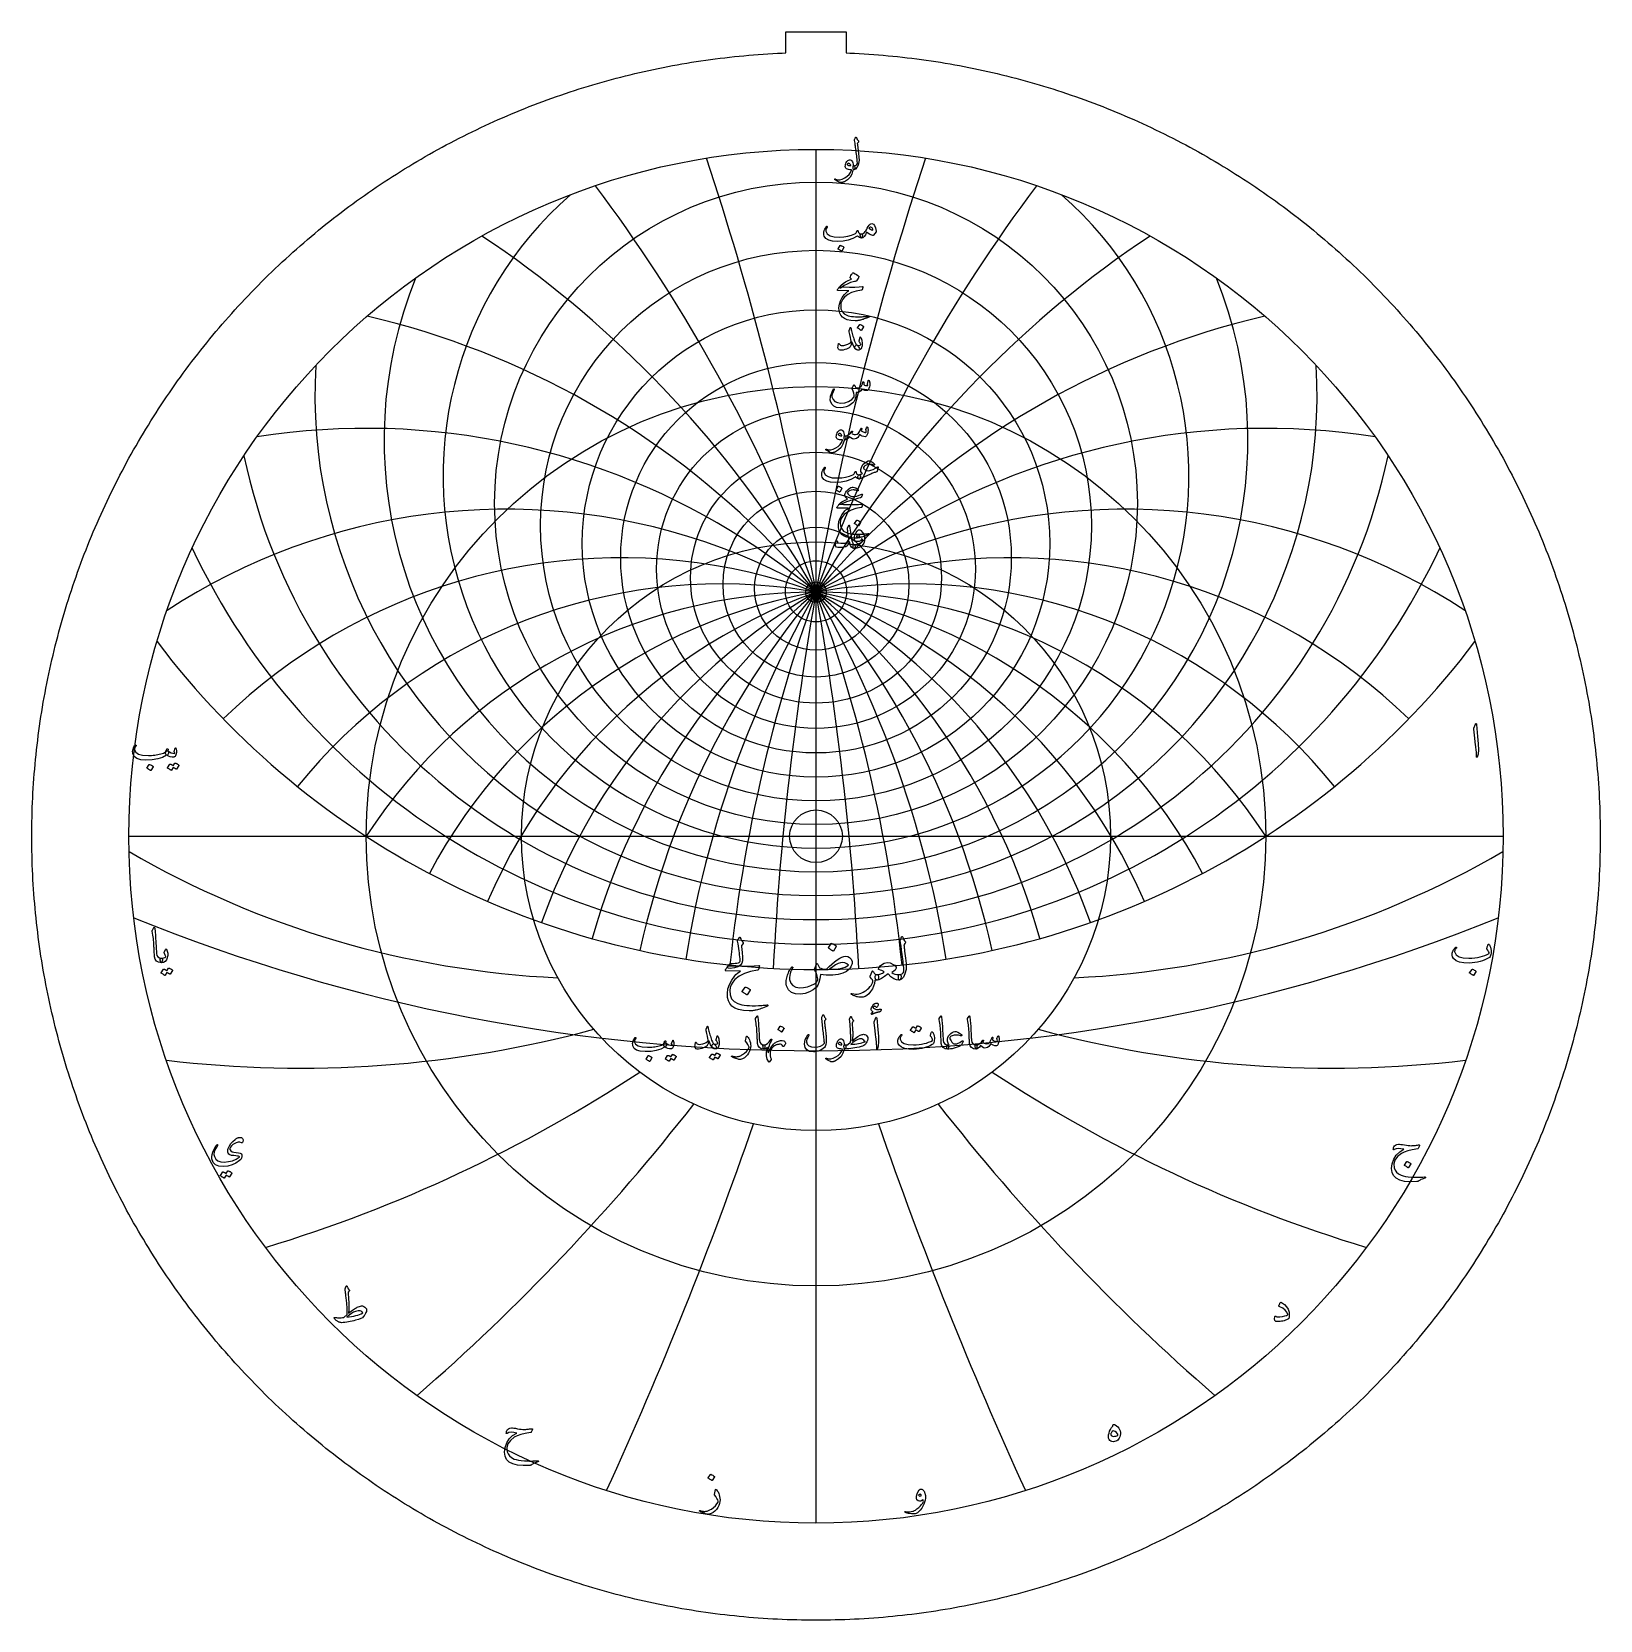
# Model space of a CAD drawing. Header units: millimetres. Extents: x -68 to 68, y -68 to 70.
import ezdxf

# ---------------------------------------------------------------- set-up
doc = ezdxf.new("R2010")
doc.units = ezdxf.units.MM
for name, color, linetype in [('CUT_INNER', 6, 'Continuous'), ('CUT_OUTER', 1, 'Continuous'), ('ENGRAVE', 7, 'Continuous'), ('ENGRAVE_FINE', 8, 'Continuous'), ('TEXT', 5, 'Continuous')]:
    doc.layers.add(name, color=color, linetype=linetype)

msp = doc.modelspace()

# ---------------------------------------------------------------- linework, layer by layer
at = {"layer": 'CUT_INNER'}
msp.add_circle((0, 0), 2.3, dxfattribs=at)
at = {"layer": 'CUT_OUTER'}
msp.add_lwpolyline([(68.4737, -0.4202), (68.4698, -0.8403), (68.4634, -1.2604), (68.4544, -1.6805), (68.4428, -2.1005), (68.4286, -2.5204), (68.4118, -2.9402), (68.3925, -3.3599), (68.3706, -3.7795), (68.3461, -4.1989), (68.3191, -4.6182), (68.2895, -5.0373), (68.2573, -5.4563), (68.2225, -5.875), (68.1852, -6.2935), (68.1453, -6.7117), (68.1028, -7.1297), (68.0578, -7.5475), (68.0102, -7.9649), (67.96, -8.3821), (67.9073, -8.7989), (67.8521, -9.2154), (67.7942, -9.6316), (67.7339, -10.0474), (67.6709, -10.4628), (67.6055, -10.8778), (67.5374, -11.2924), (67.4669, -11.7066), (67.3938, -12.1204), (67.3181, -12.5337), (67.24, -12.9465), (67.1593, -13.3588), (67.076, -13.7706), (66.9903, -14.182), (66.902, -14.5927), (66.8112, -15.003), (66.7179, -15.4126), (66.6221, -15.8217), (66.5237, -16.2302), (66.4229, -16.6381), (66.3196, -17.0453), (66.2137, -17.4519), (66.1054, -17.8579), (65.9946, -18.2632), (65.8813, -18.6677), (65.7655, -19.0716), (65.6472, -19.4748), (65.5265, -19.8772), (65.4033, -20.2789), (65.2776, -20.6799), (65.1495, -21.08), (65.0189, -21.4794), (64.8859, -21.8779), (64.7505, -22.2756), (64.6126, -22.6725), (64.4722, -23.0685), (64.3295, -23.4637), (64.1843, -23.858), (64.0367, -24.2513), (63.8867, -24.6438), (63.7343, -25.0354), (63.5795, -25.4259), (63.4222, -25.8156), (63.2627, -26.2042), (63.1007, -26.5919), (62.9363, -26.9786), (62.7696, -27.3643), (62.6005, -27.7489), (62.4291, -28.1325), (62.2553, -28.515), (62.0791, -28.8965), (61.9007, -29.2768), (61.7199, -29.6561), (61.5367, -30.0342), (61.3513, -30.4113), (61.1635, -30.7871), (60.9735, -31.1618), (60.7811, -31.5354), (60.5865, -31.9077), (60.3896, -32.2789), (60.1904, -32.6488), (59.9889, -33.0175), (59.7852, -33.385), (59.5792, -33.7512), (59.371, -34.1161), (59.1605, -34.4798), (58.9479, -34.8421), (58.733, -35.2032), (58.5159, -35.5629), (58.2965, -35.9213), (58.075, -36.2783), (57.8513, -36.634), (57.6255, -36.9882), (57.3974, -37.3411), (57.1672, -37.6926), (56.9349, -38.0427), (56.7004, -38.3913), (56.4638, -38.7385), (56.225, -39.0842), (55.9841, -39.4285), (55.7411, -39.7712), (55.4961, -40.1125), (55.2489, -40.4523), (54.9996, -40.7905), (54.7483, -41.1272), (54.4949, -41.4624), (54.2395, -41.796), (53.982, -42.128), (53.7225, -42.4584), (53.461, -42.7873), (53.1974, -43.1145), (52.9319, -43.4401), (52.6644, -43.764), (52.3948, -44.0864), (52.1233, -44.407), (51.8499, -44.726), (51.5745, -45.0433), (51.2971, -45.3589), (51.0178, -45.6728), (50.7366, -45.985), (50.4535, -46.2954), (50.1685, -46.6042), (49.8816, -46.9111), (49.5928, -47.2163), (49.3022, -47.5197), (49.0097, -47.8213), (48.7153, -48.1211), (48.4191, -48.4191), (48.1211, -48.7153), (47.8213, -49.0097), (47.5197, -49.3022), (47.2163, -49.5928), (46.9111, -49.8816), (46.6042, -50.1685), (46.2954, -50.4535), (45.985, -50.7366), (45.6728, -51.0178), (45.3589, -51.2971), (45.0433, -51.5745), (44.726, -51.8499), (44.407, -52.1233), (44.0864, -52.3948), (43.764, -52.6644), (43.4401, -52.9319), (43.1145, -53.1974), (42.7873, -53.461), (42.4584, -53.7225), (42.128, -53.982), (41.796, -54.2395), (41.4624, -54.4949), (41.1272, -54.7483), (40.7905, -54.9996), (40.4523, -55.2489), (40.1125, -55.4961), (39.7712, -55.7411), (39.4285, -55.9841), (39.0842, -56.225), (38.7385, -56.4638), (38.3913, -56.7004), (38.0427, -56.9349), (37.6926, -57.1672), (37.3411, -57.3974), (36.9882, -57.6255), (36.634, -57.8513), (36.2783, -58.075), (35.9213, -58.2965), (35.5629, -58.5159), (35.2032, -58.733), (34.8421, -58.9479), (34.4798, -59.1605), (34.1161, -59.371), (33.7512, -59.5792), (33.385, -59.7852), (33.0175, -59.9889), (32.6488, -60.1904), (32.2789, -60.3896), (31.9077, -60.5865), (31.5354, -60.7811), (31.1618, -60.9735), (30.7871, -61.1635), (30.4113, -61.3513), (30.0342, -61.5367), (29.6561, -61.7199), (29.2768, -61.9007), (28.8965, -62.0791), (28.515, -62.2553), (28.1325, -62.4291), (27.7489, -62.6005), (27.3643, -62.7696), (26.9786, -62.9363), (26.5919, -63.1007), (26.2042, -63.2627), (25.8156, -63.4222), (25.4259, -63.5795), (25.0354, -63.7343), (24.6438, -63.8867), (24.2513, -64.0367), (23.858, -64.1843), (23.4637, -64.3295), (23.0685, -64.4722), (22.6725, -64.6126), (22.2756, -64.7505), (21.8779, -64.8859), (21.4794, -65.0189), (21.08, -65.1495), (20.6799, -65.2776), (20.2789, -65.4033), (19.8772, -65.5265), (19.4748, -65.6472), (19.0716, -65.7655), (18.6677, -65.8813), (18.2632, -65.9946), (17.8579, -66.1054), (17.4519, -66.2137), (17.0453, -66.3196), (16.6381, -66.4229), (16.2302, -66.5237), (15.8217, -66.6221), (15.4126, -66.7179), (15.003, -66.8112), (14.5927, -66.902), (14.182, -66.9903), (13.7706, -67.076), (13.3588, -67.1593), (12.9465, -67.24), (12.5337, -67.3181), (12.1204, -67.3938), (11.7066, -67.4669), (11.2924, -67.5374), (10.8778, -67.6055), (10.4628, -67.6709), (10.0474, -67.7339), (9.6316, -67.7942), (9.2154, -67.8521), (8.7989, -67.9073), (8.3821, -67.96), (7.9649, -68.0102), (7.5475, -68.0578), (7.1297, -68.1028), (6.7117, -68.1453), (6.2935, -68.1852), (5.875, -68.2225), (5.4563, -68.2573), (5.0373, -68.2895), (4.6182, -68.3191), (4.1989, -68.3461), (3.7795, -68.3706), (3.3599, -68.3925), (2.9402, -68.4118), (2.5204, -68.4286), (2.1005, -68.4428), (1.6805, -68.4544), (1.2604, -68.4634), (0.8403, -68.4698), (0.4202, -68.4737), (0, -68.475), (-0.4202, -68.4737), (-0.8403, -68.4698), (-1.2604, -68.4634), (-1.6805, -68.4544), (-2.1005, -68.4428), (-2.5204, -68.4286), (-2.9402, -68.4118), (-3.3599, -68.3925), (-3.7795, -68.3706), (-4.1989, -68.3461), (-4.6182, -68.3191), (-5.0373, -68.2895), (-5.4563, -68.2573), (-5.875, -68.2225), (-6.2935, -68.1852), (-6.7117, -68.1453), (-7.1297, -68.1028), (-7.5475, -68.0578), (-7.9649, -68.0102), (-8.3821, -67.96), (-8.7989, -67.9073), (-9.2154, -67.8521), (-9.6316, -67.7942), (-10.0474, -67.7339), (-10.4628, -67.6709), (-10.8778, -67.6055), (-11.2924, -67.5374), (-11.7066, -67.4669), (-12.1204, -67.3938), (-12.5337, -67.3181), (-12.9465, -67.24), (-13.3588, -67.1593), (-13.7706, -67.076), (-14.182, -66.9903), (-14.5927, -66.902), (-15.003, -66.8112), (-15.4126, -66.7179), (-15.8217, -66.6221), (-16.2302, -66.5237), (-16.6381, -66.4229), (-17.0453, -66.3196), (-17.4519, -66.2137), (-17.8579, -66.1054), (-18.2632, -65.9946), (-18.6677, -65.8813), (-19.0716, -65.7655), (-19.4748, -65.6472), (-19.8772, -65.5265), (-20.2789, -65.4033), (-20.6799, -65.2776), (-21.08, -65.1495), (-21.4794, -65.0189), (-21.8779, -64.8859), (-22.2756, -64.7505), (-22.6725, -64.6126), (-23.0685, -64.4722), (-23.4637, -64.3295), (-23.858, -64.1843), (-24.2513, -64.0367), (-24.6438, -63.8867), (-25.0354, -63.7343), (-25.4259, -63.5795), (-25.8156, -63.4222), (-26.2042, -63.2627), (-26.5919, -63.1007), (-26.9786, -62.9363), (-27.3643, -62.7696), (-27.7489, -62.6005), (-28.1325, -62.4291), (-28.515, -62.2553), (-28.8965, -62.0791), (-29.2768, -61.9007), (-29.6561, -61.7199), (-30.0342, -61.5367), (-30.4113, -61.3513), (-30.7871, -61.1635), (-31.1618, -60.9735), (-31.5354, -60.7811), (-31.9077, -60.5865), (-32.2789, -60.3896), (-32.6488, -60.1904), (-33.0175, -59.9889), (-33.385, -59.7852), (-33.7512, -59.5792), (-34.1161, -59.371), (-34.4798, -59.1605), (-34.8421, -58.9479), (-35.2032, -58.733), (-35.5629, -58.5159), (-35.9213, -58.2965), (-36.2783, -58.075), (-36.634, -57.8513), (-36.9882, -57.6255), (-37.3411, -57.3974), (-37.6926, -57.1672), (-38.0427, -56.9349), (-38.3913, -56.7004), (-38.7385, -56.4638), (-39.0842, -56.225), (-39.4285, -55.9841), (-39.7712, -55.7411), (-40.1125, -55.4961), (-40.4523, -55.2489), (-40.7905, -54.9996), (-41.1272, -54.7483), (-41.4624, -54.4949), (-41.796, -54.2395), (-42.128, -53.982), (-42.4584, -53.7225), (-42.7873, -53.461), (-43.1145, -53.1974), (-43.4401, -52.9319), (-43.764, -52.6644), (-44.0864, -52.3948), (-44.407, -52.1233), (-44.726, -51.8499), (-45.0433, -51.5745), (-45.3589, -51.2971), (-45.6728, -51.0178), (-45.985, -50.7366), (-46.2954, -50.4535), (-46.6042, -50.1685), (-46.9111, -49.8816), (-47.2163, -49.5928), (-47.5197, -49.3022), (-47.8213, -49.0097), (-48.1211, -48.7153), (-48.4191, -48.4191), (-48.7153, -48.1211), (-49.0097, -47.8213), (-49.3022, -47.5197), (-49.5928, -47.2163), (-49.8816, -46.9111), (-50.1685, -46.6042), (-50.4535, -46.2954), (-50.7366, -45.985), (-51.0178, -45.6728), (-51.2971, -45.3589), (-51.5745, -45.0433), (-51.8499, -44.726), (-52.1233, -44.407), (-52.3948, -44.0864), (-52.6644, -43.764), (-52.9319, -43.4401), (-53.1974, -43.1145), (-53.461, -42.7873), (-53.7225, -42.4584), (-53.982, -42.128), (-54.2395, -41.796), (-54.4949, -41.4624), (-54.7483, -41.1272), (-54.9996, -40.7905), (-55.2489, -40.4523), (-55.4961, -40.1125), (-55.7411, -39.7712), (-55.9841, -39.4285), (-56.225, -39.0842), (-56.4638, -38.7385), (-56.7004, -38.3913), (-56.9349, -38.0427), (-57.1672, -37.6926), (-57.3974, -37.3411), (-57.6255, -36.9882), (-57.8513, -36.634), (-58.075, -36.2783), (-58.2965, -35.9213), (-58.5159, -35.5629), (-58.733, -35.2032), (-58.9479, -34.8421), (-59.1605, -34.4798), (-59.371, -34.1161), (-59.5792, -33.7512), (-59.7852, -33.385), (-59.9889, -33.0175), (-60.1904, -32.6488), (-60.3896, -32.2789), (-60.5865, -31.9077), (-60.7811, -31.5354), (-60.9735, -31.1618), (-61.1635, -30.7871), (-61.3513, -30.4113), (-61.5367, -30.0342), (-61.7199, -29.6561), (-61.9007, -29.2768), (-62.0791, -28.8965), (-62.2553, -28.515), (-62.4291, -28.1325), (-62.6005, -27.7489), (-62.7696, -27.3643), (-62.9363, -26.9786), (-63.1007, -26.5919), (-63.2627, -26.2042), (-63.4222, -25.8156), (-63.5795, -25.4259), (-63.7343, -25.0354), (-63.8867, -24.6438), (-64.0367, -24.2513), (-64.1843, -23.858), (-64.3295, -23.4637), (-64.4722, -23.0685), (-64.6126, -22.6725), (-64.7505, -22.2756), (-64.8859, -21.8779), (-65.0189, -21.4794), (-65.1495, -21.08), (-65.2776, -20.6799), (-65.4033, -20.2789), (-65.5265, -19.8772), (-65.6472, -19.4748), (-65.7655, -19.0716), (-65.8813, -18.6677), (-65.9946, -18.2632), (-66.1054, -17.8579), (-66.2137, -17.4519), (-66.3196, -17.0453), (-66.4229, -16.6381), (-66.5237, -16.2302), (-66.6221, -15.8217), (-66.7179, -15.4126), (-66.8112, -15.003), (-66.902, -14.5927), (-66.9903, -14.182), (-67.076, -13.7706), (-67.1593, -13.3588), (-67.24, -12.9465), (-67.3181, -12.5337), (-67.3938, -12.1204), (-67.4669, -11.7066), (-67.5374, -11.2924), (-67.6055, -10.8778), (-67.6709, -10.4628), (-67.7339, -10.0474), (-67.7942, -9.6316), (-67.8521, -9.2154), (-67.9073, -8.7989), (-67.96, -8.3821), (-68.0102, -7.9649), (-68.0578, -7.5475), (-68.1028, -7.1297), (-68.1453, -6.7117), (-68.1852, -6.2935), (-68.2225, -5.875), (-68.2573, -5.4563), (-68.2895, -5.0373), (-68.3191, -4.6182), (-68.3461, -4.1989), (-68.3706, -3.7795), (-68.3925, -3.3599), (-68.4118, -2.9402), (-68.4286, -2.5204), (-68.4428, -2.1005), (-68.4544, -1.6805), (-68.4634, -1.2604), (-68.4698, -0.8403), (-68.4737, -0.4202), (-68.475, 0), (-68.4737, 0.4202), (-68.4698, 0.8403), (-68.4634, 1.2604), (-68.4544, 1.6805), (-68.4428, 2.1005), (-68.4286, 2.5204), (-68.4118, 2.9402), (-68.3925, 3.3599), (-68.3706, 3.7795), (-68.3461, 4.1989), (-68.3191, 4.6182), (-68.2895, 5.0373), (-68.2573, 5.4563), (-68.2225, 5.875), (-68.1852, 6.2935), (-68.1453, 6.7117), (-68.1028, 7.1297), (-68.0578, 7.5475), (-68.0102, 7.9649), (-67.96, 8.3821), (-67.9073, 8.7989), (-67.8521, 9.2154), (-67.7942, 9.6316), (-67.7339, 10.0474), (-67.6709, 10.4628), (-67.6055, 10.8778), (-67.5374, 11.2924), (-67.4669, 11.7066), (-67.3938, 12.1204), (-67.3181, 12.5337), (-67.24, 12.9465), (-67.1593, 13.3588), (-67.076, 13.7706), (-66.9903, 14.182), (-66.902, 14.5927), (-66.8112, 15.003), (-66.7179, 15.4126), (-66.6221, 15.8217), (-66.5237, 16.2302), (-66.4229, 16.6381), (-66.3196, 17.0453), (-66.2137, 17.4519), (-66.1054, 17.8579), (-65.9946, 18.2632), (-65.8813, 18.6677), (-65.7655, 19.0716), (-65.6472, 19.4748), (-65.5265, 19.8772), (-65.4033, 20.2789), (-65.2776, 20.6799), (-65.1495, 21.08), (-65.0189, 21.4794), (-64.8859, 21.8779), (-64.7505, 22.2756), (-64.6126, 22.6725), (-64.4722, 23.0685), (-64.3295, 23.4637), (-64.1843, 23.858), (-64.0367, 24.2513), (-63.8867, 24.6438), (-63.7343, 25.0354), (-63.5795, 25.4259), (-63.4222, 25.8156), (-63.2627, 26.2042), (-63.1007, 26.5919), (-62.9363, 26.9786), (-62.7696, 27.3643), (-62.6005, 27.7489), (-62.4291, 28.1325), (-62.2553, 28.515), (-62.0791, 28.8965), (-61.9007, 29.2768), (-61.7199, 29.6561), (-61.5367, 30.0342), (-61.3513, 30.4113), (-61.1635, 30.7871), (-60.9735, 31.1618), (-60.7811, 31.5354), (-60.5865, 31.9077), (-60.3896, 32.2789), (-60.1904, 32.6488), (-59.9889, 33.0175), (-59.7852, 33.385), (-59.5792, 33.7512), (-59.371, 34.1161), (-59.1605, 34.4798), (-58.9479, 34.8421), (-58.733, 35.2032), (-58.5159, 35.5629), (-58.2965, 35.9213), (-58.075, 36.2783), (-57.8513, 36.634), (-57.6255, 36.9882), (-57.3974, 37.3411), (-57.1672, 37.6926), (-56.9349, 38.0427), (-56.7004, 38.3913), (-56.4638, 38.7385), (-56.225, 39.0842), (-55.9841, 39.4285), (-55.7411, 39.7712), (-55.4961, 40.1125), (-55.2489, 40.4523), (-54.9996, 40.7905), (-54.7483, 41.1272), (-54.4949, 41.4624), (-54.2395, 41.796), (-53.982, 42.128), (-53.7225, 42.4584), (-53.461, 42.7873), (-53.1974, 43.1145), (-52.9319, 43.4401), (-52.6644, 43.764), (-52.3948, 44.0864), (-52.1233, 44.407), (-51.8499, 44.726), (-51.5745, 45.0433), (-51.2971, 45.3589), (-51.0178, 45.6728), (-50.7366, 45.985), (-50.4535, 46.2954), (-50.1685, 46.6042), (-49.8816, 46.9111), (-49.5928, 47.2163), (-49.3022, 47.5197), (-49.0097, 47.8213), (-48.7153, 48.1211), (-48.4191, 48.4191), (-48.1211, 48.7153), (-47.8213, 49.0097), (-47.5197, 49.3022), (-47.2163, 49.5928), (-46.9111, 49.8816), (-46.6042, 50.1685), (-46.2954, 50.4535), (-45.985, 50.7366), (-45.6728, 51.0178), (-45.3589, 51.2971), (-45.0433, 51.5745), (-44.726, 51.8499), (-44.407, 52.1233), (-44.0864, 52.3948), (-43.764, 52.6644), (-43.4401, 52.9319), (-43.1145, 53.1974), (-42.7873, 53.461), (-42.4584, 53.7225), (-42.128, 53.982), (-41.796, 54.2395), (-41.4624, 54.4949), (-41.1272, 54.7483), (-40.7905, 54.9996), (-40.4523, 55.2489), (-40.1125, 55.4961), (-39.7712, 55.7411), (-39.4285, 55.9841), (-39.0842, 56.225), (-38.7385, 56.4638), (-38.3913, 56.7004), (-38.0427, 56.9349), (-37.6926, 57.1672), (-37.3411, 57.3974), (-36.9882, 57.6255), (-36.634, 57.8513), (-36.2783, 58.075), (-35.9213, 58.2965), (-35.5629, 58.5159), (-35.2032, 58.733), (-34.8421, 58.9479), (-34.4798, 59.1605), (-34.1161, 59.371), (-33.7512, 59.5792), (-33.385, 59.7852), (-33.0175, 59.9889), (-32.6488, 60.1904), (-32.2789, 60.3896), (-31.9077, 60.5865), (-31.5354, 60.7811), (-31.1618, 60.9735), (-30.7871, 61.1635), (-30.4113, 61.3513), (-30.0342, 61.5367), (-29.6561, 61.7199), (-29.2768, 61.9007), (-28.8965, 62.0791), (-28.515, 62.2553), (-28.1325, 62.4291), (-27.7489, 62.6005), (-27.3643, 62.7696), (-26.9786, 62.9363), (-26.5919, 63.1007), (-26.2042, 63.2627), (-25.8156, 63.4222), (-25.4259, 63.5795), (-25.0354, 63.7343), (-24.6438, 63.8867), (-24.2513, 64.0367), (-23.858, 64.1843), (-23.4637, 64.3295), (-23.0685, 64.4722), (-22.6725, 64.6126), (-22.2756, 64.7505), (-21.8779, 64.8859), (-21.4794, 65.0189), (-21.08, 65.1495), (-20.6799, 65.2776), (-20.2789, 65.4033), (-19.8772, 65.5265), (-19.4748, 65.6472), (-19.0716, 65.7655), (-18.6677, 65.8813), (-18.2632, 65.9946), (-17.8579, 66.1054), (-17.4519, 66.2137), (-17.0453, 66.3196), (-16.6381, 66.4229), (-16.2302, 66.5237), (-15.8217, 66.6221), (-15.4126, 66.7179), (-15.003, 66.8112), (-14.5927, 66.902), (-14.182, 66.9903), (-13.7706, 67.076), (-13.3588, 67.1593), (-12.9465, 67.24), (-12.5337, 67.3181), (-12.1204, 67.3938), (-11.7066, 67.4669), (-11.2924, 67.5374), (-10.8778, 67.6055), (-10.4628, 67.6709), (-10.0474, 67.7339), (-9.6316, 67.7942), (-9.2154, 67.8521), (-8.7989, 67.9073), (-8.3821, 67.96), (-7.9649, 68.0102), (-7.5475, 68.0578), (-7.1297, 68.1028), (-6.7117, 68.1453), (-6.2935, 68.1852), (-5.875, 68.2225), (-5.4563, 68.2573), (-5.0373, 68.2895), (-4.6182, 68.3191), (-4.1989, 68.3461), (-3.7795, 68.3706), (-3.3599, 68.3925), (-2.9402, 68.4118), (-2.625, 68.4244), (-2.625, 70.275), (2.625, 70.275), (2.625, 68.4244), (2.9402, 68.4118), (3.3599, 68.3925), (3.7795, 68.3706), (4.1989, 68.3461), (4.6182, 68.3191), (5.0373, 68.2895), (5.4563, 68.2573), (5.875, 68.2225), (6.2935, 68.1852), (6.7117, 68.1453), (7.1297, 68.1028), (7.5475, 68.0578), (7.9649, 68.0102), (8.3821, 67.96), (8.7989, 67.9073), (9.2154, 67.8521), (9.6316, 67.7942), (10.0474, 67.7339), (10.4628, 67.6709), (10.8778, 67.6055), (11.2924, 67.5374), (11.7066, 67.4669), (12.1204, 67.3938), (12.5337, 67.3181), (12.9465, 67.24), (13.3588, 67.1593), (13.7706, 67.076), (14.182, 66.9903), (14.5927, 66.902), (15.003, 66.8112), (15.4126, 66.7179), (15.8217, 66.6221), (16.2302, 66.5237), (16.6381, 66.4229), (17.0453, 66.3196), (17.4519, 66.2137), (17.8579, 66.1054), (18.2632, 65.9946), (18.6677, 65.8813), (19.0716, 65.7655), (19.4748, 65.6472), (19.8772, 65.5265), (20.2789, 65.4033), (20.6799, 65.2776), (21.08, 65.1495), (21.4794, 65.0189), (21.8779, 64.8859), (22.2756, 64.7505), (22.6725, 64.6126), (23.0685, 64.4722), (23.4637, 64.3295), (23.858, 64.1843), (24.2513, 64.0367), (24.6438, 63.8867), (25.0354, 63.7343), (25.4259, 63.5795), (25.8156, 63.4222), (26.2042, 63.2627), (26.5919, 63.1007), (26.9786, 62.9363), (27.3643, 62.7696), (27.7489, 62.6005), (28.1325, 62.4291), (28.515, 62.2553), (28.8965, 62.0791), (29.2768, 61.9007), (29.6561, 61.7199), (30.0342, 61.5367), (30.4113, 61.3513), (30.7871, 61.1635), (31.1618, 60.9735), (31.5354, 60.7811), (31.9077, 60.5865), (32.2789, 60.3896), (32.6488, 60.1904), (33.0175, 59.9889), (33.385, 59.7852), (33.7512, 59.5792), (34.1161, 59.371), (34.4798, 59.1605), (34.8421, 58.9479), (35.2032, 58.733), (35.5629, 58.5159), (35.9213, 58.2965), (36.2783, 58.075), (36.634, 57.8513), (36.9882, 57.6255), (37.3411, 57.3974), (37.6926, 57.1672), (38.0427, 56.9349), (38.3913, 56.7004), (38.7385, 56.4638), (39.0842, 56.225), (39.4285, 55.9841), (39.7712, 55.7411), (40.1125, 55.4961), (40.4523, 55.2489), (40.7905, 54.9996), (41.1272, 54.7483), (41.4624, 54.4949), (41.796, 54.2395), (42.128, 53.982), (42.4584, 53.7225), (42.7873, 53.461), (43.1145, 53.1974), (43.4401, 52.9319), (43.764, 52.6644), (44.0864, 52.3948), (44.407, 52.1233), (44.726, 51.8499), (45.0433, 51.5745), (45.3589, 51.2971), (45.6728, 51.0178), (45.985, 50.7366), (46.2954, 50.4535), (46.6042, 50.1685), (46.9111, 49.8816), (47.2163, 49.5928), (47.5197, 49.3022), (47.8213, 49.0097), (48.1211, 48.7153), (48.4191, 48.4191), (48.7153, 48.1211), (49.0097, 47.8213), (49.3022, 47.5197), (49.5928, 47.2163), (49.8816, 46.9111), (50.1685, 46.6042), (50.4535, 46.2954), (50.7366, 45.985), (51.0178, 45.6728), (51.2971, 45.3589), (51.5745, 45.0433), (51.8499, 44.726), (52.1233, 44.407), (52.3948, 44.0864), (52.6644, 43.764), (52.9319, 43.4401), (53.1974, 43.1145), (53.461, 42.7873), (53.7225, 42.4584), (53.982, 42.128), (54.2395, 41.796), (54.4949, 41.4624), (54.7483, 41.1272), (54.9996, 40.7905), (55.2489, 40.4523), (55.4961, 40.1125), (55.7411, 39.7712), (55.9841, 39.4285), (56.225, 39.0842), (56.4638, 38.7385), (56.7004, 38.3913), (56.9349, 38.0427), (57.1672, 37.6926), (57.3974, 37.3411), (57.6255, 36.9882), (57.8513, 36.634), (58.075, 36.2783), (58.2965, 35.9213), (58.5159, 35.5629), (58.733, 35.2032), (58.9479, 34.8421), (59.1605, 34.4798), (59.371, 34.1161), (59.5792, 33.7512), (59.7852, 33.385), (59.9889, 33.0175), (60.1904, 32.6488), (60.3896, 32.2789), (60.5865, 31.9077), (60.7811, 31.5354), (60.9735, 31.1618), (61.1635, 30.7871), (61.3513, 30.4113), (61.5367, 30.0342), (61.7199, 29.6561), (61.9007, 29.2768), (62.0791, 28.8965), (62.2553, 28.515), (62.4291, 28.1325), (62.6005, 27.7489), (62.7696, 27.3643), (62.9363, 26.9786), (63.1007, 26.5919), (63.2627, 26.2042), (63.4222, 25.8156), (63.5795, 25.4259), (63.7343, 25.0354), (63.8867, 24.6438), (64.0367, 24.2513), (64.1843, 23.858), (64.3295, 23.4637), (64.4722, 23.0685), (64.6126, 22.6725), (64.7505, 22.2756), (64.8859, 21.8779), (65.0189, 21.4794), (65.1495, 21.08), (65.2776, 20.6799), (65.4033, 20.2789), (65.5265, 19.8772), (65.6472, 19.4748), (65.7655, 19.0716), (65.8813, 18.6677), (65.9946, 18.2632), (66.1054, 17.8579), (66.2137, 17.4519), (66.3196, 17.0453), (66.4229, 16.6381), (66.5237, 16.2302), (66.6221, 15.8217), (66.7179, 15.4126), (66.8112, 15.003), (66.902, 14.5927), (66.9903, 14.182), (67.076, 13.7706), (67.1593, 13.3588), (67.24, 12.9465), (67.3181, 12.5337), (67.3938, 12.1204), (67.4669, 11.7066), (67.5374, 11.2924), (67.6055, 10.8778), (67.6709, 10.4628), (67.7339, 10.0474), (67.7942, 9.6316), (67.8521, 9.2154), (67.9073, 8.7989), (67.96, 8.3821), (68.0102, 7.9649), (68.0578, 7.5475), (68.1028, 7.1297), (68.1453, 6.7117), (68.1852, 6.2935), (68.2225, 5.875), (68.2573, 5.4563), (68.2895, 5.0373), (68.3191, 4.6182), (68.3461, 4.1989), (68.3706, 3.7795), (68.3925, 3.3599), (68.4118, 2.9402), (68.4286, 2.5204), (68.4428, 2.1005), (68.4544, 1.6805), (68.4634, 1.2604), (68.4698, 0.8403), (68.4737, 0.4202), (68.475, 0)], close=True, dxfattribs=at)
at = {"layer": 'ENGRAVE'}
for points in [[(0, -60), (0, 60)], [(-60, 0), (60, 0)], [(0, -60), (0, -25.7092)]]:
    msp.add_lwpolyline(points, dxfattribs=at)
for centre, radius in [((0, 0), 60), ((0, 29.0872), 28.0588), ((0, 27.1378), 24.0468), ((0, 25.5781), 20.4074), ((0, 24.3334), 17.0542), ((0, 0), 39.2754), ((0, 23.3501), 13.9209), ((0, 22.5891), 10.9552), ((0, 22.0226), 8.1145), ((0, 21.6308), 5.3624), ((0, 0), 25.7092), ((0, 21.4007), 2.6673), ((0, 21.3248), 0.9)]:
    msp.add_circle(centre, radius, dxfattribs=at)
for centre, radius, start, end in [((0, 31.5316), 32.56, 131.172626, 48.827374), ((0, 34.6226), 37.7136, 157.98396, 22.01604), ((0, 38.5859), 43.7566, 176.664202, 3.335798), ((0, 43.7699), 51.0492, 191.904364, 348.095636), ((0, 50.7405), 60.1697, 205.149698, 334.850302), ((0, -25.5057), 46.8305, 33, 147), ((0, -25.5057), 46.8305, 33, 147), ((0, 60.4788), 72.1127, 217.070295, 322.929705), ((-18.7044, 69.8059), 82.2513, 239.875199, 267.323307), ((18.7044, 69.8059), 82.2513, 272.676693, 300.124801), ((-45.012, 77.9631), 98.2185, 263.151501, 285.109988), ((45.012, 77.9631), 98.2185, 254.890012, 276.848499), ((-84.6481, 84.6481), 125.9887, 286.879767, 303.348632), ((84.6481, 84.6481), 125.9887, 236.651368, 253.120233), ((-155.2111, 89.6111), 183.4753, 311.00294, 321.982183), ((155.2111, 89.6111), 183.4753, 218.017817, 228.99706), ((-345.8337, 92.6659), 360.1811, 335.421907, 340.911529), ((345.8337, 92.6659), 360.1811, 199.088471, 204.578093)]:
    msp.add_arc(centre, radius, start, end, dxfattribs=at)
at = {"layer": 'ENGRAVE_FINE'}
for centre, radius, start, end in [((-265.589, -25.5057), 269.6861, 2.969013, 18.313318), ((-265.589, -25.5057), 269.6861, 2.969013, 18.313318), ((265.589, -25.5057), 269.6861, 161.686682, 177.030987), ((265.589, -25.5057), 269.6861, 161.686682, 177.030987), ((-128.6657, -25.5057), 136.9232, 5.979733, 36.962322), ((-128.6657, -25.5057), 136.9232, 5.979733, 36.962322), ((128.6657, -25.5057), 136.9232, 143.037678, 174.020267), ((128.6657, -25.5057), 136.9232, 143.037678, 174.020267), ((-81.1128, -25.5057), 93.661, 9.076124, 56.31782), ((-81.1128, -25.5057), 93.661, 9.076124, 56.31782), ((81.1128, -25.5057), 93.661, 123.68218, 170.923876), ((81.1128, -25.5057), 93.661, 123.68218, 170.923876), ((-55.8104, -25.5057), 72.8553, 12.306911, 76.81627), ((-55.8104, -25.5057), 72.8553, 12.306911, 76.81627), ((55.8104, -25.5057), 72.8553, 103.18373, 167.693089), ((55.8104, -25.5057), 72.8553, 103.18373, 167.693089), ((-39.2955, -25.5057), 61.1329, 15.72862, 98.962673), ((-39.2955, -25.5057), 61.1329, 15.72862, 98.962673), ((39.2955, -25.5057), 61.1329, 81.037327, 164.27138), ((39.2955, -25.5057), 61.1329, 81.037327, 164.27138), ((-27.0376, -25.5057), 54.0752, 19.409554, 123.219246), ((-27.0376, -25.5057), 54.0752, 19.409554, 123.219246), ((27.0376, -25.5057), 54.0752, 56.780754, 160.590446), ((27.0376, -25.5057), 54.0752, 56.780754, 160.590446), ((-17.0449, -25.5057), 49.836, 23.435256, 134.139707), ((-17.0449, -25.5057), 49.836, 23.435256, 134.139707), ((17.0449, -25.5057), 49.836, 45.860293, 156.564744), ((17.0449, -25.5057), 49.836, 45.860293, 156.564744), ((-8.2575, -25.5057), 47.5529, 27.916334, 141.112561), ((-8.2575, -25.5057), 47.5529, 27.916334, 141.112561), ((8.2575, -25.5057), 47.5529, 38.887439, 152.083666), ((8.2575, -25.5057), 47.5529, 38.887439, 152.083666), ((0, 139.7963), 158.5297, 247.925664, 292.074336)]:
    msp.add_arc(centre, radius, start, end, dxfattribs=at)
at = {"layer": 'TEXT'}
for points in [[(3.3732, 60.8532), (3.4001, 60.9183), (3.4211, 60.97), (3.4361, 61.0081), (3.445, 61.0328), (3.452, 61.0485), (3.461, 61.0598), (3.472, 61.0665), (3.485, 61.0688), (3.4997, 61.0663), (3.5119, 61.0588), (3.5216, 61.0463), (3.5289, 61.0288), (3.5621, 60.9433), (3.6017, 60.8662), (3.6479, 60.7975), (3.7005, 60.7374), (3.7152, 60.7182), (3.7195, 60.6965), (3.7132, 60.6723), (3.6965, 60.6456), (3.6087, 60.5219), (3.6147, 60.4665), (3.6207, 60.4121), (3.6267, 60.3587), (3.6327, 60.3063), (3.6386, 60.2549), (3.6446, 60.2045), (3.6506, 60.1551), (3.6566, 60.1067), (3.7118, 59.6586), (3.7454, 59.3083), (3.7577, 59.0558), (3.7484, 58.9011), (3.6731, 58.6204), (3.5748, 58.4131), (3.4535, 58.2791), (3.3093, 58.2185), (3.3053, 58.2185), (3.3013, 58.2185), (3.2973, 58.2185), (3.2933, 58.2185), (3.2696, 58.241), (3.2544, 58.2924), (3.2477, 58.3727), (3.2494, 58.482), (3.2532, 58.5224), (3.2644, 58.5518), (3.2831, 58.5703), (3.3093, 58.5778), (3.4106, 58.598), (3.4949, 58.6347), (3.5623, 58.6878), (3.6127, 58.7574), (3.6093, 58.841), (3.6032, 58.9361), (3.5944, 59.0426), (3.5828, 59.1606), (3.5687, 59.2896), (3.5523, 59.4291), (3.5337, 59.579), (3.5129, 59.7394), (3.4937, 59.8971), (3.476, 60.0388), (3.4598, 60.1646), (3.445, 60.2744), (3.4323, 60.3682), (3.4221, 60.446), (3.4144, 60.5079), (3.4091, 60.5538), (3.3692, 60.7813), (3.3679, 60.8038), (3.3682, 60.8232), (3.3699, 60.8397), (3.3732, 60.8532)], [(3.2295, 58.1746), (3.1359, 57.846), (2.979, 57.5708), (2.7587, 57.349), (2.475, 57.1806), (2.4353, 57.1635), (2.3962, 57.1482), (2.3575, 57.1346), (2.3193, 57.1227), (2.2819, 57.1129), (2.2455, 57.1053), (2.21, 57.0999), (2.1756, 57.0968), (2.0898, 57.109), (1.976, 57.1537), (1.8343, 57.2308), (1.6646, 57.3403), (1.6464, 57.356), (1.6357, 57.3712), (1.6325, 57.3859), (1.6367, 57.4002), (1.6462, 57.4111), (1.6586, 57.4161), (1.6741, 57.4151), (1.6926, 57.4081), (1.869, 57.351), (2.0668, 57.3513), (2.2861, 57.4089), (2.5269, 57.5239), (2.7235, 57.6574), (2.8862, 57.8143), (3.0149, 57.9947), (3.1097, 58.1986), (3.109, 58.2058), (3.1067, 58.2115), (3.103, 58.2158), (3.0977, 58.2185), (2.9603, 58.2265), (2.8433, 58.2425), (2.7467, 58.2664), (2.6706, 58.2983), (2.6117, 58.3477), (2.5748, 58.4161), (2.5598, 58.5034), (2.5668, 58.6097), (2.5691, 58.6238), (2.5718, 58.6382), (2.575, 58.6528), (2.5788, 58.6676), (2.583, 58.6829), (2.5878, 58.699), (2.593, 58.7159), (2.5987, 58.7335), (2.6457, 58.8475), (2.7025, 58.942), (2.7694, 59.0171), (2.8462, 59.0728), (2.9248, 59.1032), (2.9969, 59.1027), (3.0626, 59.0713), (3.1217, 59.0089), (3.1733, 58.9221), (3.2125, 58.8213), (3.2392, 58.7065), (3.2534, 58.5778), (3.2613, 58.5779), (3.2689, 58.5783), (3.2763, 58.5789), (3.2834, 58.5798), (3.2905, 58.5807), (3.2978, 58.5813), (3.3054, 58.5817), (3.3133, 58.5818), (3.3403, 58.576), (3.3612, 58.5588), (3.3762, 58.5301), (3.3852, 58.49), (3.3889, 58.4458), (3.3882, 58.4011), (3.3829, 58.356), (3.3732, 58.3103), (3.3605, 58.2702), (3.3462, 58.2415), (3.3305, 58.2242), (3.3133, 58.2185), (3.2375, 58.2185), (3.237, 58.2113), (3.2355, 58.2015), (3.233, 58.1893), (3.2295, 58.1746)], [(3.0379, 58.6217), (2.9959, 58.6948), (2.95, 58.7464), (2.9001, 58.7766), (2.8462, 58.7854), (2.8141, 58.7769), (2.7854, 58.7634), (2.7602, 58.7449), (2.7385, 58.7215), (2.7315, 58.709), (2.7305, 58.6955), (2.7355, 58.6811), (2.7465, 58.6656), (2.7876, 58.6294), (2.8472, 58.6047), (2.9253, 58.5915), (3.0219, 58.5898), (3.0319, 58.5918), (3.0379, 58.5977), (3.0399, 58.6077), (3.0379, 58.6217)], [(0.9102, 53.2711), (0.9244, 53.2866), (0.9391, 53.2931), (0.9543, 53.2906), (0.97, 53.2791), (0.982, 53.2641), (0.986, 53.2472), (0.982, 53.2282), (0.97, 53.2072), (0.9092, 53.1129), (0.8702, 53.0256), (0.8533, 52.9453), (0.8583, 52.8719), (0.9833, 52.6309), (1.2265, 52.4627), (1.588, 52.3674), (2.0678, 52.345), (2.4239, 52.3712), (2.7654, 52.4258), (3.0925, 52.5089), (3.4051, 52.6204), (3.4603, 52.6531), (3.5059, 52.7033), (3.5421, 52.7709), (3.5688, 52.8559), (3.5778, 52.8801), (3.5927, 52.8969), (3.6137, 52.9061), (3.6406, 52.9078), (3.6599, 52.8996), (3.6736, 52.8829), (3.6818, 52.8577), (3.6846, 52.824), (3.7033, 52.7407), (3.7554, 52.6783), (3.841, 52.6369), (3.96, 52.6164), (4.0029, 52.6069), (4.0319, 52.5825), (4.0468, 52.5431), (4.0478, 52.4887), (4.0334, 52.3874), (4.0139, 52.315), (3.9894, 52.2716), (3.96, 52.2572), (3.8724, 52.2686), (3.7893, 52.3031), (3.7108, 52.3604), (3.6367, 52.4408), (3.6304, 52.444), (3.6197, 52.4418), (3.6045, 52.434), (3.5848, 52.4208), (3.2125, 52.2112), (2.8063, 52.0615), (2.3662, 51.9717), (1.8922, 51.9418), (1.4541, 51.9717), (1.1138, 52.0615), (0.8712, 52.2112), (0.7265, 52.4208), (0.6936, 52.5378), (0.6826, 52.6573), (0.6936, 52.7793), (0.7265, 52.9038), (0.7709, 53.0196), (0.8164, 53.1194), (0.8628, 53.2032), (0.9102, 53.2711)], [(4.8861, 53.5266), (5.0111, 53.4822), (5.1147, 53.3569), (5.1968, 53.1508), (5.2574, 52.8639), (5.2596, 52.8432), (5.2584, 52.825), (5.2536, 52.8093), (5.2454, 52.7961), (5.0258, 52.5206), (5.0106, 52.5039), (4.9929, 52.4937), (4.9727, 52.4899), (4.95, 52.4927), (4.8008, 52.5436), (4.6606, 52.6084), (4.5293, 52.6873), (4.4071, 52.7801), (4.3085, 52.5513), (4.2005, 52.3879), (4.083, 52.2898), (3.956, 52.2572), (3.9418, 52.2624), (3.9271, 52.2781), (3.9118, 52.3043), (3.8961, 52.341), (3.8719, 52.4318), (3.8632, 52.5047), (3.8699, 52.5595), (3.8921, 52.5965), (3.9051, 52.6052), (3.9201, 52.6114), (3.937, 52.6152), (3.956, 52.6164), (4.0468, 52.6319), (4.1356, 52.6743), (4.2225, 52.7437), (4.3073, 52.84), (4.3445, 52.8959), (4.4001, 52.9877), (4.4742, 53.1154), (4.5668, 53.2791), (4.6391, 53.3874), (4.7165, 53.4647), (4.7988, 53.5111), (4.8861, 53.5266)], [(4.5987, 53.1354), (4.6736, 53.073), (4.7584, 53.0216), (4.8532, 52.9812), (4.958, 52.9517), (4.9522, 53.0303), (4.931, 53.0945), (4.8944, 53.1441), (4.8422, 53.1793), (4.7821, 53.1975), (4.7215, 53.1963), (4.6603, 53.1755), (4.5987, 53.1354)], [(2.1197, 51.6144), (2.1247, 51.6194), (2.1317, 51.6224), (2.1407, 51.6234), (2.1517, 51.6224), (2.2292, 51.591), (2.3023, 51.5526), (2.371, 51.5072), (2.4351, 51.4548), (2.4413, 51.4468), (2.4441, 51.4388), (2.4433, 51.4308), (2.4391, 51.4228), (2.2515, 51.1194), (2.2445, 51.1122), (2.2355, 51.1105), (2.2245, 51.1142), (2.2115, 51.1234), (2.2003, 51.1314), (2.1826, 51.1434), (2.1584, 51.1594), (2.1277, 51.1793), (2.09, 51.2033), (2.0449, 51.2312), (1.9922, 51.2632), (1.9321, 51.2991), (1.9241, 51.3051), (1.9201, 51.3111), (1.9201, 51.3171), (1.9241, 51.323)], [(3.3692, 48.4512), (3.0204, 48.3602), (2.7125, 48.2427), (2.4456, 48.0987), (2.2195, 47.9283), (2.1848, 47.9021), (2.1527, 47.8874), (2.123, 47.8841), (2.0958, 47.8924), (2.0641, 47.93), (2.0688, 47.9832), (2.11, 48.0518), (2.1876, 48.1359), (2.371, 48.2881), (2.5818, 48.4253), (2.8201, 48.5475), (3.0858, 48.6548), (3.0099, 48.7666), (2.9957, 48.7945), (2.989, 48.8225), (2.9897, 48.8504), (2.9979, 48.8784), (3.0516, 48.9849), (3.1007, 49.073), (3.1454, 49.1426), (3.1856, 49.1937), (3.2113, 49.2179), (3.2365, 49.2307), (3.2612, 49.2319), (3.2854, 49.2217), (3.4258, 49.1423), (3.5438, 49.068), (3.6394, 48.9986), (3.7125, 48.9343), (3.7267, 48.9135), (3.7335, 48.8873), (3.7327, 48.8557), (3.7245, 48.8185), (3.6988, 48.7604), (3.6576, 48.6897), (3.601, 48.6067), (3.5289, 48.5111), (3.5099, 48.4969), (3.477, 48.4822), (3.4301, 48.4669), (3.3692, 48.4512)], [(2.4271, 47.9882), (2.9393, 47.9702), (3.3822, 47.9682), (3.7557, 47.9822), (4.0598, 48.0121), (4.0692, 48.0132), (4.0773, 48.0126), (4.0841, 48.0102), (4.0897, 48.0061), (4.0939, 48.0005), (4.0962, 47.9937), (4.0968, 47.9855), (4.0957, 47.9762), (4.0879, 47.9398), (4.0803, 47.9063), (4.0729, 47.8759), (4.0658, 47.8484), (4.0589, 47.824), (4.0523, 47.8025), (4.046, 47.7841), (4.0398, 47.7686), (4.0269, 47.7439), (4.0119, 47.7257), (3.9949, 47.714), (3.976, 47.7087), (3.5149, 47.6251), (3.1137, 47.4942), (2.7724, 47.3158), (2.491, 47.09), (2.3488, 46.9276), (2.2455, 46.7557), (2.1811, 46.5743), (2.1556, 46.3834), (2.1801, 46.0838), (2.2774, 45.8395), (2.4476, 45.6506), (2.6906, 45.5172), (2.8166, 45.4767), (2.955, 45.4433), (3.106, 45.4169), (3.2694, 45.3974), (3.445, 45.3847), (3.6327, 45.3784), (3.8323, 45.3787), (4.0438, 45.3854), (4.1191, 45.3897), (4.193, 45.3944), (4.2658, 45.3996), (4.3372, 45.4054), (4.407, 45.4116), (4.4745, 45.4184), (4.5397, 45.4256), (4.6027, 45.4333), (4.6219, 45.4343), (4.6356, 45.4293), (4.6439, 45.4184), (4.6466, 45.4014), (4.6451, 45.3817), (4.6406, 45.3665), (4.6331, 45.3557), (4.6227, 45.3495), (4.5099, 45.3018), (4.4031, 45.2587), (4.3023, 45.22), (4.2075, 45.1858), (4.1189, 45.1559), (4.0368, 45.1299), (3.9612, 45.108), (3.8921, 45.09), (3.8271, 45.0768), (3.7639, 45.0651), (3.7024, 45.0548), (3.6426, 45.0461), (3.5844, 45.0394), (3.5274, 45.0351), (3.4716, 45.0334), (3.4171, 45.0341), (3.0448, 45.0631), (2.7345, 45.1259), (2.486, 45.2228), (2.2994, 45.3535), (2.1624, 45.5169), (2.0668, 45.7078), (2.0127, 45.9261), (2, 46.1718), (2.0391, 46.4767), (2.1327, 46.7726), (2.2806, 47.0595), (2.483, 47.3375), (2.5621, 47.4216), (2.6516, 47.5021), (2.7517, 47.5792), (2.8622, 47.6528), (1.8962, 47.6608), (1.873, 47.6708), (1.8632, 47.6888), (1.867, 47.7147), (1.8842, 47.7486), (1.9166, 47.798), (1.9461, 47.8425), (1.9725, 47.8819), (1.996, 47.9163), (2.0164, 47.9455), (2.0339, 47.9692), (2.0484, 47.9874), (2.0598, 48.0001), (2.0858, 48.0024), (2.1556, 48.0011), (2.2694, 47.9964), (2.4271, 47.9882)], [(3.0598, 44.3523), (3.0828, 44.2476), (3.1077, 44.1412), (3.1347, 44.033), (3.1636, 43.9231), (3.1945, 43.811), (3.2275, 43.6961), (3.2624, 43.5785), (3.2993, 43.4581), (3.3739, 43.2415), (3.442, 43.0788), (3.5037, 42.9701), (3.5588, 42.9152), (3.607, 42.8825), (3.6556, 42.8363), (3.7048, 42.7767), (3.7544, 42.7036), (3.8013, 42.613), (3.8143, 42.5449), (3.7933, 42.4993), (3.7384, 42.4761), (3.5611, 42.494), (3.4041, 42.6118), (3.2676, 42.8294), (3.1516, 43.1467), (3.1491, 43.152), (3.1456, 43.1557), (3.1412, 43.1579), (3.1357, 43.1587), (3.1317, 43.1579), (3.1277, 43.1557), (3.1237, 43.152), (3.1197, 43.1467), (3.1085, 43.0953), (3.0947, 43.0409), (3.0785, 42.9835), (3.0598, 42.9232), (3.0394, 42.866), (3.0179, 42.8184), (2.9954, 42.7802), (2.972, 42.7515), (2.8877, 42.6779), (2.7824, 42.6128), (2.6561, 42.5562), (2.5089, 42.508), (2.3592, 42.4723), (2.2295, 42.4571), (2.1197, 42.4623), (2.0299, 42.488), (1.9531, 42.5524), (1.9181, 42.6657), (1.9251, 42.8279), (1.974, 43.0389), (1.9788, 43.0459), (1.985, 43.0509), (1.9927, 43.0539), (2.002, 43.0549), (2.0129, 43.0536), (2.0219, 43.0499), (2.0289, 43.0437), (2.0339, 43.0349), (2.0529, 42.9908), (2.0738, 42.9541), (2.0968, 42.9249), (2.1217, 42.9032), (2.1996, 42.8743), (2.3053, 42.8673), (2.4391, 42.8822), (2.6007, 42.9192), (2.7731, 42.9746), (2.9071, 43.0369), (3.0027, 43.1063), (3.0598, 43.1826), (3.0693, 43.26), (3.0538, 43.3922), (3.0134, 43.5793), (2.948, 43.8213), (2.9166, 43.9488), (2.8981, 44.0519), (2.8927, 44.1305), (2.9001, 44.1846), (2.976, 44.4002), (2.9842, 44.4229), (2.993, 44.4391), (3.0022, 44.4488), (3.0119, 44.4521), (3.0239, 44.4458), (3.0359, 44.4271), (3.0478, 44.3959), (3.0598, 44.3523)], [(3.8303, 44.6956), (3.8353, 44.7006), (3.8422, 44.7036), (3.8512, 44.7046), (3.8622, 44.7036), (3.9398, 44.6721), (4.0129, 44.6337), (4.0815, 44.5883), (4.1456, 44.5359), (4.1519, 44.5279), (4.1546, 44.5199), (4.1539, 44.512), (4.1496, 44.504), (3.962, 44.2006), (3.955, 44.1933), (3.946, 44.1916), (3.9351, 44.1953), (3.9221, 44.2046), (3.9108, 44.2126), (3.8931, 44.2245), (3.8689, 44.2405), (3.8382, 44.2605), (3.8006, 44.2844), (3.7554, 44.3124), (3.7028, 44.3443), (3.6426, 44.3802), (3.6347, 44.3862), (3.6307, 44.3922), (3.6307, 44.3982), (3.6347, 44.4042)], [(3.8662, 43.0629), (3.8427, 43.1021), (3.8203, 43.1357), (3.7988, 43.1639), (3.7784, 43.1866), (3.7636, 43.2061), (3.7554, 43.2285), (3.7537, 43.254), (3.7584, 43.2824), (3.8422, 43.5858), (3.854, 43.6123), (3.8692, 43.6198), (3.8879, 43.6083), (3.9101, 43.5778), (3.9435, 43.5132), (3.972, 43.4351), (3.9954, 43.3436), (4.0139, 43.2385), (4.0246, 43.1377), (4.0289, 43.0389), (4.0266, 42.9421), (4.0179, 42.8473), (4.0037, 42.7647), (3.9849, 42.6926), (3.9617, 42.631), (3.9341, 42.5799), (3.8999, 42.5419), (3.8532, 42.512), (3.7941, 42.49), (3.7225, 42.4761), (3.6491, 42.4733), (3.5808, 42.485), (3.5174, 42.5112), (3.459, 42.5519), (3.4139, 42.6036), (3.3902, 42.6627), (3.3879, 42.7293), (3.4071, 42.8034), (3.4378, 42.864), (3.474, 42.9022), (3.5156, 42.9179), (3.5628, 42.9112), (3.6716, 42.885), (3.7664, 42.8822), (3.8472, 42.903), (3.9141, 42.9471), (3.9156, 42.9588), (3.9081, 42.982), (3.8916, 43.0167), (3.8662, 43.0629)], [(4.5548, 39.7925), (4.5618, 39.81), (4.5708, 39.8224), (4.5817, 39.8299), (4.5947, 39.8324), (4.6114, 39.8304), (4.6257, 39.8244), (4.6374, 39.8145), (4.6466, 39.8005), (4.6693, 39.7506), (4.6855, 39.6887), (4.6953, 39.6149), (4.6985, 39.529), (4.6898, 39.3888), (4.6636, 39.2556), (4.6199, 39.1293), (4.5588, 39.0101), (4.5378, 38.9814), (4.5149, 38.9592), (4.4899, 38.9435), (4.463, 38.9342), (4.3654, 38.928), (4.2604, 38.9452), (4.1479, 38.9859), (4.0279, 39.05), (3.9268, 38.9115), (3.8073, 38.8195), (3.6693, 38.7738), (3.5129, 38.7746), (3.5078, 38.6904), (3.5004, 38.6094), (3.4908, 38.5317), (3.479, 38.4572), (3.4649, 38.3855), (3.4485, 38.316), (3.4299, 38.2487), (3.4091, 38.1838), (3.3607, 38.0665), (3.2953, 37.9582), (3.213, 37.8589), (3.1137, 37.7686), (2.8814, 37.6139), (2.6357, 37.5051), (2.3764, 37.4422), (2.1037, 37.4253), (1.7966, 37.4669), (1.5539, 37.576), (1.3755, 37.7524), (1.2615, 37.9961), (1.246, 38.084), (1.2435, 38.1877), (1.254, 38.3075), (1.2774, 38.4432), (1.3151, 38.5919), (1.3682, 38.7466), (1.4368, 38.9073), (1.5209, 39.074), (1.5277, 39.0844), (1.5359, 39.0919), (1.5456, 39.0964), (1.5569, 39.0979), (1.5681, 39.0969), (1.5778, 39.0939), (1.586, 39.0889), (1.5928, 39.0819), (1.5973, 39.0717), (1.5988, 39.061), (1.5973, 39.0498), (1.5928, 39.038), (1.486, 38.8162), (1.4171, 38.6338), (1.3862, 38.4909), (1.3932, 38.3873), (1.494, 38.1591), (1.6527, 37.9931), (1.8692, 37.8896), (2.1437, 37.8484), (2.5274, 37.8729), (2.8522, 37.9702), (3.1182, 38.1403), (3.3253, 38.3833), (3.3245, 38.5435), (3.2983, 38.7127), (3.2467, 38.8908), (3.1696, 39.0779), (3.1599, 39.0969), (3.1546, 39.1139), (3.1539, 39.1288), (3.1576, 39.1418), (3.1791, 39.1864), (3.1995, 39.2281), (3.219, 39.2672), (3.2375, 39.3035), (3.2549, 39.3365), (3.2714, 39.3659), (3.2869, 39.3914), (3.3013, 39.4133), (3.3096, 39.4225), (3.3183, 39.4262), (3.3275, 39.4245), (3.3373, 39.4173), (3.3422, 39.4118), (3.3492, 39.4033), (3.3582, 39.3918), (3.3692, 39.3773), (3.3817, 39.3599), (3.3951, 39.3394), (3.4096, 39.316), (3.4251, 39.2895), (3.4565, 39.2386), (3.483, 39.2017), (3.5044, 39.1787), (3.5209, 39.1698), (3.6247, 39.161), (3.7285, 39.1787), (3.8323, 39.2229), (3.936, 39.2935), (3.9737, 39.3404), (4.0109, 39.4173), (4.0476, 39.524), (4.0838, 39.6608), (4.0872, 39.6737), (4.0937, 39.6847), (4.1032, 39.6937), (4.1157, 39.7007), (4.1274, 39.7052), (4.1386, 39.7067), (4.1494, 39.7052), (4.1596, 39.7007), (4.1748, 39.6757), (4.1806, 39.6288), (4.1768, 39.56), (4.1636, 39.4692), (4.2442, 39.4198), (4.3303, 39.3873), (4.4218, 39.3719), (4.5189, 39.3733), (4.5176, 39.4025), (4.5139, 39.4262), (4.5076, 39.4445), (4.4989, 39.4572), (4.4889, 39.4692), (4.4829, 39.4811), (4.4809, 39.4931), (4.4829, 39.5051)], [(2.4451, 34.5729), (2.3515, 34.2443), (2.1946, 33.9691), (1.9743, 33.7473), (1.6906, 33.5789), (1.6509, 33.5618), (1.6117, 33.5465), (1.5731, 33.5329), (1.5349, 33.521), (1.4975, 33.5112), (1.461, 33.5036), (1.4256, 33.4982), (1.3912, 33.4951), (1.3054, 33.5073), (1.1916, 33.552), (1.0499, 33.6291), (0.8802, 33.7386), (0.862, 33.7543), (0.8513, 33.7695), (0.848, 33.7843), (0.8523, 33.7985), (0.8618, 33.8095), (0.8742, 33.8145), (0.8897, 33.8135), (0.9082, 33.8065), (1.0846, 33.7493), (1.2824, 33.7496), (1.5017, 33.8072), (1.7425, 33.9222), (1.9391, 34.0557), (2.1018, 34.2126), (2.2305, 34.393), (2.3253, 34.5969), (2.3246, 34.6041), (2.3223, 34.6098), (2.3186, 34.6141), (2.3133, 34.6168), (2.1759, 34.6248), (2.0588, 34.6408), (1.9623, 34.6647), (1.8862, 34.6967), (1.8273, 34.7461), (1.7904, 34.8144), (1.7754, 34.9018), (1.7824, 35.008), (1.7846, 35.0221), (1.7874, 35.0365), (1.7906, 35.0511), (1.7944, 35.0659), (1.7986, 35.0813), (1.8034, 35.0974), (1.8086, 35.1142), (1.8143, 35.1318), (1.8612, 35.2458), (1.9181, 35.3404), (1.985, 35.4155), (2.0618, 35.4711), (2.1404, 35.5015), (2.2125, 35.501), (2.2781, 35.4696), (2.3373, 35.4072), (2.3889, 35.3204), (2.4281, 35.2196), (2.4548, 35.1048), (2.469, 34.9761), (2.4769, 34.9762), (2.4845, 34.9766), (2.4918, 34.9772), (2.499, 34.9781), (2.5061, 34.979), (2.5134, 34.9796), (2.521, 34.98), (2.5289, 34.9801), (2.5558, 34.9744), (2.5768, 34.9571), (2.5918, 34.9285), (2.6007, 34.8883), (2.6045, 34.8441), (2.6037, 34.7995), (2.5985, 34.7543), (2.5888, 34.7086), (2.576, 34.6685), (2.5618, 34.6398), (2.5461, 34.6226), (2.5289, 34.6168), (2.453, 34.6168), (2.4525, 34.6096), (2.451, 34.5999), (2.4486, 34.5876), (2.4451, 34.5729)], [(2.2534, 35.02), (2.2115, 35.0931), (2.1656, 35.1448), (2.1157, 35.175), (2.0618, 35.1837), (2.0296, 35.1752), (2.001, 35.1617), (1.9758, 35.1433), (1.9541, 35.1198), (1.9471, 35.1073), (1.9461, 35.0939), (1.9511, 35.0794), (1.962, 35.0639), (2.0032, 35.0278), (2.0628, 35.0031), (2.1409, 34.9898), (2.2375, 34.9881), (2.2475, 34.9901), (2.2534, 34.9961), (2.2554, 35.006), (2.2534, 35.02)], [(4.461, 35.7545), (4.4697, 35.7605), (4.4799, 35.7585), (4.4917, 35.7485), (4.5049, 35.7306), (4.5191, 35.7001), (4.5298, 35.6567), (4.5371, 35.6003), (4.5408, 35.531), (4.5421, 35.4521), (4.5378, 35.3753), (4.5281, 35.3004), (4.5129, 35.2276), (4.4685, 35.0859), (4.4191, 34.9841), (4.3647, 34.9222), (4.3053, 34.9003), (4.1648, 34.9085), (4.0348, 34.9452), (3.9153, 35.0103), (3.8063, 35.1038), (3.7315, 34.9564), (3.6426, 34.8414), (3.5398, 34.7588), (3.4231, 34.7086), (3.3006, 34.6977), (3.1766, 34.7286), (3.0511, 34.8015), (2.9241, 34.9162), (2.8213, 34.7852), (2.7205, 34.6917), (2.6217, 34.6355), (2.5249, 34.6168), (2.5054, 34.6278), (2.487, 34.6607), (2.4695, 34.7156), (2.453, 34.7925), (2.4471, 34.8683), (2.457, 34.9242), (2.483, 34.9601), (2.5249, 34.9761), (2.709, 35.0178), (2.8702, 35.0989), (3.0084, 35.2194), (3.1237, 35.3793), (3.1299, 35.388), (3.1367, 35.3943), (3.1439, 35.398), (3.1516, 35.3992), (3.1611, 35.3983), (3.1696, 35.3953), (3.1771, 35.3903), (3.1836, 35.3833), (3.1873, 35.3618), (3.1786, 35.3254), (3.1574, 35.274), (3.1237, 35.2076), (3.1679, 35.1565), (3.2365, 35.1188), (3.3295, 35.0946), (3.447, 35.0839), (3.5935, 35.1146), (3.7215, 35.2146), (3.831, 35.384), (3.9221, 35.6228), (3.9266, 35.635), (3.9321, 35.6438), (3.9385, 35.649), (3.946, 35.6507), (3.9573, 35.6497), (3.967, 35.6467), (3.9752, 35.6418), (3.982, 35.6348), (3.9869, 35.6248), (3.9899, 35.6148), (3.9909, 35.6048), (3.9899, 35.5949), (3.95, 35.4272), (3.9967, 35.3858), (4.0528, 35.3494), (4.1184, 35.3179), (4.1935, 35.2915), (4.2666, 35.2743), (4.3223, 35.2705), (4.3604, 35.2802), (4.3811, 35.3034), (4.3879, 35.3389), (4.3841, 35.3893), (4.3699, 35.4546), (4.3452, 35.535), (4.3495, 35.5577), (4.3702, 35.6018), (4.4073, 35.6675), (4.461, 35.7545)], [(0.7345, 32.2235), (0.7487, 32.239), (0.7635, 32.2455), (0.7787, 32.243), (0.7944, 32.2315), (0.8064, 32.2165), (0.8104, 32.1995), (0.8064, 32.1806), (0.7944, 32.1596), (0.7335, 32.0653), (0.6946, 31.978), (0.6776, 31.8977), (0.6826, 31.8243), (0.8076, 31.5833), (1.0509, 31.4151), (1.4124, 31.3198), (1.8922, 31.2974), (2.2482, 31.3236), (2.5898, 31.3782), (2.9169, 31.4613), (3.2295, 31.5728), (3.2846, 31.6055), (3.3303, 31.6556), (3.3664, 31.7233), (3.3931, 31.8083), (3.4021, 31.8325), (3.4171, 31.8493), (3.4381, 31.8585), (3.465, 31.8602), (3.4842, 31.852), (3.4979, 31.8353), (3.5062, 31.8101), (3.5089, 31.7764), (3.5276, 31.6931), (3.5798, 31.6307), (3.6653, 31.5893), (3.7844, 31.5688), (3.8273, 31.5593), (3.8562, 31.5349), (3.8712, 31.4955), (3.8722, 31.4411), (3.8577, 31.3398), (3.8382, 31.2674), (3.8138, 31.224), (3.7844, 31.2095), (3.6968, 31.221), (3.6137, 31.2555), (3.5351, 31.3128), (3.461, 31.3932), (3.4548, 31.3964), (3.444, 31.3942), (3.4288, 31.3864), (3.4091, 31.3732), (3.0369, 31.1636), (2.6307, 31.0139), (2.1906, 30.9241), (1.7165, 30.8942), (1.2784, 30.9241), (0.9381, 31.0139), (0.6956, 31.1636), (0.5509, 31.3732), (0.518, 31.4902), (0.507, 31.6097), (0.518, 31.7317), (0.5509, 31.8562), (0.5953, 31.972), (0.6407, 32.0718), (0.6871, 32.1556), (0.7345, 32.2235)], [(5.433, 32.2115), (5.3532, 31.8922), (5.3442, 31.8767), (5.3292, 31.8622), (5.3083, 31.8488), (5.2813, 31.8363), (5.2216, 31.8152), (5.1581, 31.7919), (5.0908, 31.7663), (5.0199, 31.7385), (4.9451, 31.7087), (4.8667, 31.6771), (4.7845, 31.6438), (4.6985, 31.6087), (3.7804, 31.2095), (3.7384, 31.2188), (3.7045, 31.2465), (3.6786, 31.2926), (3.6606, 31.3572), (3.6576, 31.4259), (3.6766, 31.484), (3.7175, 31.5316), (3.7804, 31.5688), (3.7882, 31.5724), (3.8038, 31.5793), (3.8271, 31.5894), (3.8582, 31.6028), (3.8968, 31.6191), (3.9425, 31.6382), (3.9956, 31.66), (4.0558, 31.6846), (3.9782, 31.7642), (3.9291, 31.8513), (3.9084, 31.9458), (3.9161, 32.0479), (3.9929, 32.2906), (4.1237, 32.4959), (4.3083, 32.6639), (4.5468, 32.7943), (4.599, 32.8066), (4.6596, 32.8033), (4.7287, 32.7846), (4.8063, 32.7504), (4.8869, 32.7038), (4.961, 32.6516), (5.0286, 32.594), (5.0897, 32.5309), (5.1069, 32.5077), (5.1147, 32.486), (5.1129, 32.4658), (5.1017, 32.447), (5.0847, 32.4326), (5.0658, 32.4251), (5.0448, 32.4246), (5.0219, 32.4311), (4.9023, 32.4688), (4.7754, 32.486), (4.6409, 32.4827), (4.4989, 32.459), (4.3704, 32.4206), (4.2684, 32.3692), (4.1928, 32.3048), (4.1436, 32.2275), (4.1386, 32.1931), (4.1516, 32.1536), (4.1826, 32.1092), (4.2315, 32.0598), (4.2873, 32.0149), (4.3432, 31.98), (4.3991, 31.955), (4.455, 31.9401), (4.6224, 31.9358), (4.8013, 31.971), (4.9917, 32.0456), (5.1935, 32.1596), (5.2152, 32.1734), (5.2364, 32.1866), (5.2571, 32.1993), (5.2773, 32.2115), (5.2968, 32.223), (5.3153, 32.2335), (5.3327, 32.243), (5.3492, 32.2514), (5.3949, 32.2729), (5.424, 32.2734), (5.4368, 32.2529), (5.433, 32.2115)], [(1.9441, 30.5668), (1.9491, 30.5718), (1.956, 30.5748), (1.965, 30.5758), (1.976, 30.5748), (2.0536, 30.5434), (2.1267, 30.505), (2.1953, 30.4596), (2.2594, 30.4072), (2.2657, 30.3992), (2.2684, 30.3912), (2.2677, 30.3832), (2.2634, 30.3752), (2.0758, 30.0718), (2.0688, 30.0646), (2.0598, 30.0629), (2.0489, 30.0666), (2.0359, 30.0758), (2.0247, 30.0838), (2.0069, 30.0958), (1.9827, 30.1118), (1.9521, 30.1317), (1.9144, 30.1557), (1.8692, 30.1836), (1.8166, 30.2156), (1.7565, 30.2515), (1.7485, 30.2575), (1.7445, 30.2635), (1.7445, 30.2694), (1.7485, 30.2754)], [(4.0498, 29.8701), (4.0531, 29.8419), (4.0348, 29.7892), (3.9952, 29.7121), (3.9341, 29.6106), (3.9211, 29.5941), (3.9061, 29.5806), (3.8891, 29.5702), (3.8702, 29.5627), (3.6147, 29.4923), (3.3872, 29.429), (3.1876, 29.3726), (3.0159, 29.3232), (2.8722, 29.281), (2.7564, 29.2463), (2.6686, 29.2191), (2.6087, 29.1994), (2.1257, 28.9839), (2.0918, 28.9814), (2.0658, 28.9859), (2.0479, 28.9973), (2.0379, 29.0158), (2.0376, 29.0225), (2.0409, 29.0308), (2.0476, 29.0405), (2.0578, 29.0517), (2.1561, 29.144), (2.3033, 29.2413), (2.4995, 29.3436), (2.7445, 29.4509), (2.6778, 29.5078), (2.6217, 29.5627), (2.576, 29.6156), (2.5409, 29.6665), (2.5192, 29.7221), (2.5139, 29.7892), (2.5251, 29.8678), (2.5528, 29.9579), (2.5978, 30.0517), (2.6606, 30.1455), (2.7415, 30.2393), (2.8403, 30.3331), (2.9478, 30.4142), (3.0508, 30.4699), (3.1494, 30.5), (3.2434, 30.5048), (3.3709, 30.4791), (3.486, 30.4259), (3.5885, 30.3454), (3.6786, 30.2373), (3.6866, 30.2239), (3.6905, 30.2114), (3.6905, 30.1999), (3.6866, 30.1894), (3.6778, 30.1797), (3.6676, 30.1745), (3.6559, 30.1737), (3.6426, 30.1774), (3.5839, 30.1962), (3.5274, 30.2124), (3.4731, 30.2261), (3.4211, 30.2373), (3.3716, 30.2458), (3.3248, 30.2513), (3.2807, 30.2538), (3.2395, 30.2533), (3.0676, 30.2331), (2.9231, 30.1844), (2.8061, 30.1073), (2.7165, 30.0018), (2.8118, 29.8763), (2.9181, 29.7832), (3.0354, 29.7226), (3.1636, 29.6944), (3.3545, 29.6924), (3.5598, 29.7224), (3.7796, 29.7842), (4.0139, 29.878), (4.0236, 29.8805), (4.0329, 29.88), (4.0416, 29.8766), (4.0498, 29.8701)], [(2.3932, 28.9958), (2.9054, 28.9779), (3.3482, 28.9759), (3.7217, 28.9898), (4.0259, 29.0198), (4.0352, 29.0209), (4.0433, 29.0203), (4.0502, 29.0179), (4.0558, 29.0138), (4.0599, 29.0082), (4.0623, 29.0013), (4.0629, 28.9932), (4.0618, 28.9839), (4.0539, 28.9474), (4.0463, 28.914), (4.039, 28.8836), (4.0319, 28.8561), (4.025, 28.8317), (4.0184, 28.8102), (4.012, 28.7917), (4.0059, 28.7763), (3.9929, 28.7516), (3.978, 28.7334), (3.961, 28.7216), (3.942, 28.7164), (3.481, 28.6328), (3.0798, 28.5018), (2.7385, 28.3234), (2.457, 28.0976), (2.3148, 27.9352), (2.2115, 27.7633), (2.1472, 27.5819), (2.1217, 27.3911), (2.1462, 27.0914), (2.2435, 26.8472), (2.4136, 26.6583), (2.6566, 26.5248), (2.7826, 26.4844), (2.9211, 26.451), (3.072, 26.4245), (3.2355, 26.4051), (3.4111, 26.3923), (3.5987, 26.3861), (3.7983, 26.3864), (4.0099, 26.3931), (4.0851, 26.3973), (4.1591, 26.4021), (4.2318, 26.4073), (4.3033, 26.413), (4.373, 26.4193), (4.4405, 26.426), (4.5058, 26.4333), (4.5688, 26.441), (4.588, 26.442), (4.6017, 26.437), (4.6099, 26.426), (4.6127, 26.4091), (4.6112, 26.3893), (4.6067, 26.3741), (4.5992, 26.3634), (4.5887, 26.3572), (4.476, 26.3095), (4.3692, 26.2663), (4.2684, 26.2277), (4.1736, 26.1935), (4.085, 26.1636), (4.0029, 26.1376), (3.9273, 26.1156), (3.8582, 26.0977), (3.7932, 26.0845), (3.73, 26.0727), (3.6685, 26.0625), (3.6087, 26.0538), (3.5505, 26.047), (3.4934, 26.0428), (3.4377, 26.0411), (3.3832, 26.0418), (3.0109, 26.0707), (2.7005, 26.1336), (2.452, 26.2304), (2.2654, 26.3612), (2.1285, 26.5246), (2.0329, 26.7154), (1.9788, 26.9337), (1.966, 27.1795), (2.0052, 27.4844), (2.0988, 27.7803), (2.2467, 28.0672), (2.4491, 28.3451), (2.5281, 28.4292), (2.6177, 28.5098), (2.7178, 28.5869), (2.8283, 28.6605), (1.8622, 28.6685), (1.839, 28.6785), (1.8293, 28.6964), (1.833, 28.7224), (1.8503, 28.7563), (1.8827, 28.8057), (1.9121, 28.8501), (1.9386, 28.8895), (1.962, 28.924), (1.9825, 28.9532), (2, 28.9769), (2.0144, 28.9951), (2.0259, 29.0078), (2.0519, 29.0101), (2.1217, 29.0088), (2.2355, 29.0041), (2.3932, 28.9958)], [(3.3213, 25.4997), (3.3502, 25.4858), (3.3732, 25.4638), (3.3902, 25.4339), (3.4011, 25.396), (3.4084, 25.3491), (3.4101, 25.3041), (3.4064, 25.2612), (3.3971, 25.2203), (3.3834, 25.1854), (3.3662, 25.1604), (3.3455, 25.1455), (3.3213, 25.1405), (3.2018, 25.1737), (3.1027, 25.2572), (3.0241, 25.3912), (2.966, 25.5756), (2.9585, 25.6074), (2.952, 25.635), (2.9465, 25.6583), (2.9421, 25.6774), (2.9386, 25.6922), (2.9361, 25.7028), (2.9346, 25.7092), (2.9341, 25.7113), (2.9281, 25.723), (2.9221, 25.7263), (2.9161, 25.7211), (2.9101, 25.7073), (2.8423, 25.5541), (2.7664, 25.4339), (2.6826, 25.3466), (2.5908, 25.2922), (2.4575, 25.2503), (2.3014, 25.2243), (2.1222, 25.2143), (1.9201, 25.2203), (1.7851, 25.262), (1.7115, 25.363), (1.6993, 25.5235), (1.7485, 25.7433), (1.7597, 25.7697), (1.7734, 25.7892), (1.7896, 25.8016), (1.8083, 25.8071), (1.8268, 25.8054), (1.8423, 25.7961), (1.8548, 25.7794), (1.8642, 25.7552), (1.8844, 25.7036), (1.9091, 25.6644), (1.9383, 25.6377), (1.972, 25.6235), (2.1609, 25.5946), (2.3403, 25.5916), (2.5102, 25.6145), (2.6706, 25.6634), (2.7402, 25.6998), (2.7973, 25.7492), (2.842, 25.8116), (2.8742, 25.887), (2.8722, 25.9226), (2.8622, 26.0057), (2.8443, 26.1362), (2.8183, 26.3141), (2.8051, 26.4093), (2.7934, 26.4952), (2.7831, 26.572), (2.7744, 26.6394), (2.7669, 26.6972), (2.7604, 26.7447), (2.7549, 26.782), (2.7504, 26.8091), (2.7467, 26.8505), (2.7474, 26.8869), (2.7527, 26.9184), (2.7624, 26.9448), (2.7779, 26.9776), (2.7924, 27.0082), (2.8058, 27.0365), (2.8183, 27.0626), (2.8295, 27.0864), (2.8393, 27.108), (2.8475, 27.1273), (2.8542, 27.1444), (2.8612, 27.1581), (2.8702, 27.1674), (2.8812, 27.1721), (2.8942, 27.1724), (2.9084, 27.1669), (2.9191, 27.1584), (2.9263, 27.1469), (2.9301, 27.1325), (2.9544, 26.9282), (2.9795, 26.7348), (3.0053, 26.552), (3.0319, 26.38), (3.0589, 26.2187), (3.0863, 26.0681), (3.1138, 25.9283), (3.1417, 25.7991), (3.1753, 25.6786), (3.2165, 25.5886), (3.2652, 25.5289), (3.3213, 25.4997)], [(3.7804, 26.7732), (3.8078, 26.7692), (3.8382, 26.7572), (3.8717, 26.7372), (3.9081, 26.7093), (4.064, 26.5431), (4.1726, 26.356), (4.2337, 26.1479), (4.2474, 25.9189), (4.2352, 25.7996), (4.2105, 25.6934), (4.1733, 25.6), (4.1237, 25.5197), (3.9627, 25.3538), (3.7754, 25.2353), (3.5616, 25.1642), (3.3213, 25.1405), (3.2971, 25.1462), (3.2764, 25.1634), (3.2592, 25.1921), (3.2454, 25.2323), (3.2403, 25.2545), (3.237, 25.2772), (3.2353, 25.3004), (3.2355, 25.3241), (3.2368, 25.3476), (3.239, 25.37), (3.2418, 25.3915), (3.2454, 25.4119), (3.2562, 25.4474), (3.2724, 25.4738), (3.2941, 25.4913), (3.3213, 25.4997), (3.5553, 25.5312), (3.7584, 25.5896), (3.9306, 25.6749), (4.0718, 25.7872), (4.065, 25.8433), (4.0568, 25.888), (4.0471, 25.9211), (4.0358, 25.9429), (4.0224, 25.9616), (4.0099, 25.9738), (3.9984, 25.9795), (3.9879, 25.9788), (3.9807, 25.9763), (3.975, 25.9728), (3.9707, 25.9683), (3.968, 25.9628), (3.9296, 25.884), (3.8822, 25.8231), (3.8258, 25.7802), (3.7604, 25.7552), (3.5705, 25.7405), (3.4401, 25.7922), (3.3689, 25.9102), (3.3572, 26.0945), (3.3732, 26.2003), (3.4051, 26.3101), (3.453, 26.4239), (3.5169, 26.5416), (3.5843, 26.6429), (3.6506, 26.7153), (3.716, 26.7587), (3.7804, 26.7732)], [(3.5688, 27.6155), (3.5738, 27.6205), (3.5808, 27.6235), (3.5897, 27.6245), (3.6007, 27.6235), (3.6783, 27.592), (3.7514, 27.5536), (3.82, 27.5082), (3.8842, 27.4558), (3.8904, 27.4478), (3.8931, 27.4398), (3.8924, 27.4318), (3.8881, 27.4239), (3.7005, 27.1205), (3.6935, 27.1132), (3.6846, 27.1115), (3.6736, 27.1152), (3.6606, 27.1245), (3.6494, 27.1325), (3.6317, 27.1444), (3.6075, 27.1604), (3.5768, 27.1804), (3.5391, 27.2043), (3.4939, 27.2322), (3.4413, 27.2642), (3.3812, 27.3001), (3.3732, 27.3061), (3.3692, 27.3121), (3.3692, 27.3181), (3.3732, 27.3241)], [(3.6486, 26.342), (3.609, 26.3308), (3.5778, 26.3011), (3.5551, 26.253), (3.5408, 26.1864), (3.5411, 26.1759), (3.5418, 26.1684), (3.5431, 26.1639), (3.5448, 26.1624), (3.585, 26.1527), (3.6257, 26.1474), (3.6668, 26.1467), (3.7085, 26.1504), (3.7452, 26.1582), (3.7754, 26.1694), (3.7991, 26.1841), (3.8163, 26.2023), (3.7714, 26.2664), (3.7285, 26.3111), (3.6876, 26.3363), (3.6486, 26.342)], [(57.5608, 9.7486), (57.6015, 9.8274), (57.6342, 9.8551), (57.659, 9.8316), (57.6758, 9.7571), (57.7737, 8.7139), (57.832, 8.0736), (57.845, 7.5621), (57.8128, 7.1794), (57.7354, 6.9255), (57.7213, 6.9048), (57.7088, 6.8936), (57.6978, 6.892), (57.6885, 6.9), (57.6811, 6.9125), (57.6758, 6.9287), (57.6726, 6.9487), (57.6715, 6.9723), (57.6715, 7.1568), (57.663, 7.3524), (57.646, 7.5592), (57.6204, 7.7771), (57.6148, 7.8341), (57.598, 7.9879), (57.5701, 8.2386), (57.531, 8.5862), (57.4373, 9.3569), (57.4352, 9.3978), (57.4373, 9.4356), (57.4437, 9.4702), (57.4543, 9.5016)], [(-56.6027, 7.4578), (-56.5986, 7.4556), (-56.5947, 7.4535), (-56.5911, 7.4514), (-56.5878, 7.4493), (-56.5845, 7.4469), (-56.5809, 7.4439), (-56.577, 7.4405), (-56.5729, 7.4365), (-56.5386, 7.396), (-56.525, 7.3385), (-56.5322, 7.264), (-56.5601, 7.1725), (-56.586, 7.1169), (-56.6123, 7.082), (-56.6392, 7.0679), (-56.6666, 7.0745), (-56.6804, 7.0812), (-56.6921, 7.0841), (-56.7017, 7.0833), (-56.7092, 7.0788), (-57.0583, 6.8877), (-57.4756, 6.7531), (-57.961, 6.6748), (-58.5146, 6.653), (-58.9622, 6.6913), (-59.3002, 6.7935), (-59.5285, 6.9596), (-59.6472, 7.1895), (-59.6656, 7.2981), (-59.6696, 7.4067), (-59.6592, 7.5153), (-59.6345, 7.6238), (-59.6007, 7.7199), (-59.5589, 7.808), (-59.5091, 7.8881), (-59.4514, 7.9602), (-59.4405, 7.9693), (-59.429, 7.9751), (-59.417, 7.9778), (-59.4045, 7.9773), (-59.3928, 7.9722), (-59.3832, 7.9655), (-59.3758, 7.9573), (-59.3705, 7.9474), (-59.3681, 7.9379), (-59.3694, 7.9262), (-59.3745, 7.9123), (-59.3832, 7.8963), (-59.445, 7.8059), (-59.4854, 7.7175), (-59.5046, 7.6313), (-59.5025, 7.5472), (-59.4013, 7.3364), (-59.1661, 7.1853), (-58.7967, 7.0937), (-58.2932, 7.0618), (-58.1549, 7.0639), (-58.0169, 7.0703), (-57.8792, 7.0809), (-57.7418, 7.0958), (-57.6054, 7.115), (-57.4708, 7.1384), (-57.3382, 7.1661), (-57.2074, 7.198), (-57.0804, 7.2342), (-56.9764, 7.2704), (-56.8952, 7.3066), (-56.8369, 7.3428), (-56.8144, 7.362), (-56.7938, 7.3854), (-56.775, 7.4131), (-56.7581, 7.445), (-56.7423, 7.4807), (-56.7267, 7.5195), (-56.7114, 7.5616), (-56.6964, 7.6068), (-56.6905, 7.6206), (-56.6815, 7.6323), (-56.6693, 7.6419), (-56.6538, 7.6494), (-56.6373, 7.6534), (-56.6219, 7.6526), (-56.6075, 7.647), (-56.5942, 7.6366), (-56.5836, 7.6222), (-56.5772, 7.6047), (-56.575, 7.5839), (-56.5772, 7.56)], [(-56.7305, 7.1171), (-56.7768, 7.161), (-56.8007, 7.2161), (-56.8023, 7.2824), (-56.7816, 7.3598), (-56.7366, 7.4293), (-56.6953, 7.4716), (-56.6578, 7.4868), (-56.624, 7.4748), (-56.4643, 7.3691), (-56.3047, 7.2949), (-56.145, 7.252), (-55.9853, 7.2406), (-55.9797, 7.2417), (-55.9757, 7.2449), (-55.9733, 7.2502), (-55.9725, 7.2576), (-55.9765, 7.2717), (-55.9885, 7.2928), (-56.0085, 7.3207), (-56.0364, 7.3556), (-56.0417, 7.3662), (-56.0449, 7.3769), (-56.046, 7.3875), (-56.0449, 7.3982), (-55.9427, 7.692), (-55.9379, 7.7031), (-55.9321, 7.7111), (-55.9252, 7.7159), (-55.9172, 7.7175), (-55.9092, 7.7162), (-55.9023, 7.7122), (-55.8964, 7.7055), (-55.8916, 7.6962), (-55.8597, 7.6007), (-55.8405, 7.5057), (-55.8341, 7.4112), (-55.8405, 7.3173), (-55.8613, 7.2004), (-55.8895, 7.1054), (-55.9252, 7.0322), (-55.9683, 6.9809), (-56.001, 6.9527), (-56.0311, 6.9319), (-56.0585, 6.9186), (-56.0832, 6.9127), (-56.2259, 6.9095), (-56.3813, 6.9425), (-56.5495, 7.0117), (-56.7305, 7.1171)], [(-58.2165, 6.274), (-58.2112, 6.2793), (-58.2038, 6.2825), (-58.1942, 6.2836), (-58.1825, 6.2825), (-58.0997, 6.249), (-58.0217, 6.208), (-57.9485, 6.1596), (-57.8801, 6.1037), (-57.8735, 6.0952), (-57.8706, 6.0867), (-57.8714, 6.0782), (-57.8759, 6.0696), (-58.076, 5.746), (-58.0835, 5.7383), (-58.093, 5.7364), (-58.1048, 5.7404), (-58.1186, 5.7503), (-58.1306, 5.7588), (-58.1495, 5.7716), (-58.1753, 5.7886), (-58.208, 5.8099), (-58.2482, 5.8354), (-58.2964, 5.8653), (-58.3525, 5.8993), (-58.4167, 5.9376), (-58.4252, 5.944), (-58.4294, 5.9504), (-58.4294, 5.9568), (-58.4252, 5.9632)], [(-55.9725, 6.3933), (-55.9672, 6.3986), (-55.9598, 6.4018), (-55.9502, 6.4028), (-55.9385, 6.4018), (-55.8966, 6.3861), (-55.856, 6.3688), (-55.8167, 6.3499), (-55.7788, 6.3294), (-55.7419, 6.307), (-55.7059, 6.2825), (-55.6706, 6.2559), (-55.6361, 6.2272), (-55.6295, 6.2184), (-55.6266, 6.2091), (-55.6274, 6.1992), (-55.6319, 6.1889), (-55.8363, 5.8653), (-55.8419, 5.861), (-55.8501, 5.861), (-55.861, 5.8653), (-55.8746, 5.8738), (-55.8839, 5.8816), (-55.8991, 5.8924), (-55.9201, 5.9061), (-55.947, 5.9227), (-55.98, 5.9426), (-56.0194, 5.9658), (-56.0651, 5.9926), (-56.1173, 6.0228), (-56.2791, 5.7716), (-56.2866, 5.7639), (-56.2961, 5.762), (-56.3079, 5.766), (-56.3217, 5.7758), (-56.3337, 5.7843), (-56.3526, 5.7971), (-56.3784, 5.8142), (-56.4111, 5.8354), (-56.4513, 5.861), (-56.4995, 5.8908), (-56.5556, 5.9249), (-56.6198, 5.9632), (-56.6264, 5.9696), (-56.6293, 5.976), (-56.6285, 5.9823), (-56.624, 5.9887), (-56.4154, 6.2996), (-56.41, 6.3049), (-56.4026, 6.3081), (-56.393, 6.3092), (-56.3813, 6.3081), (-56.3456, 6.2965), (-56.311, 6.2831), (-56.2775, 6.2678), (-56.245, 6.2506), (-56.2136, 6.2318), (-56.1833, 6.2118), (-56.154, 6.1903), (-56.1258, 6.1676)], [(-57.8086, -7.9728), (-57.8003, -7.96), (-57.7926, -7.9515), (-57.7854, -7.9473), (-57.7788, -7.9473), (-57.7686, -7.9529), (-57.7596, -7.9696), (-57.7516, -7.9976), (-57.7447, -8.0367), (-57.7096, -8.3547), (-57.6808, -8.6488), (-57.6585, -8.9189), (-57.6425, -9.1651), (-57.6323, -9.3756), (-57.6228, -9.5643), (-57.6142, -9.7311), (-57.6063, -9.8762), (-57.5995, -9.9994), (-57.5941, -10.1008), (-57.5899, -10.1804), (-57.5871, -10.2381), (-57.5494, -10.4111), (-57.4658, -10.5383), (-57.3365, -10.6197), (-57.1613, -10.6554), (-57.1126, -10.6682), (-57.0815, -10.698), (-57.0679, -10.7448), (-57.0719, -10.8087), (-57.0919, -10.9093), (-57.1134, -10.9811), (-57.1366, -11.0243), (-57.1613, -11.0386), (-57.4078, -11.0062), (-57.5893, -10.9088), (-57.7058, -10.7464), (-57.7575, -10.5191), (-57.7656, -10.4104), (-57.7729, -10.3014), (-57.7794, -10.1922), (-57.7851, -10.0827), (-57.7903, -9.9729), (-57.7953, -9.8629), (-57.7999, -9.7526), (-57.8043, -9.642), (-57.8123, -9.4311), (-57.8235, -9.2412), (-57.8378, -9.0723), (-57.8554, -8.9245), (-57.8762, -8.7825), (-57.9001, -8.6312), (-57.9273, -8.4706), (-57.9576, -8.3007), (-57.9616, -8.2701), (-57.9608, -8.2421), (-57.9552, -8.2169), (-57.9448, -8.1942)], [(-6.624, -10.8453), (-6.6358, -10.6923), (-6.6499, -10.5313), (-6.6664, -10.3623), (-6.6852, -10.1853), (-6.7066, -9.9997), (-6.7311, -9.8047), (-6.7585, -9.6005), (-6.789, -9.3869), (-6.8528, -9.1687), (-6.8535, -9.1401), (-6.8502, -9.1128), (-6.8428, -9.0868), (-6.8315, -9.0622), (-6.8247, -9.0496), (-6.8149, -9.0329), (-6.8021, -9.0123), (-6.7863, -8.9877), (-6.7678, -8.9588), (-6.747, -8.9252), (-6.7239, -8.8869), (-6.6985, -8.844), (-6.6895, -8.83), (-6.6785, -8.82), (-6.6655, -8.8141), (-6.6506, -8.8121), (-6.6383, -8.8147), (-6.6279, -8.8227), (-6.6196, -8.836), (-6.6133, -8.8546), (-6.5767, -8.9594), (-6.5255, -9.0609), (-6.4596, -9.159), (-6.3791, -9.2538), (-6.3588, -9.2804), (-6.3512, -9.3071), (-6.3562, -9.3337), (-6.3738, -9.3603), (-6.4856, -9.5146), (-6.4945, -9.5336), (-6.5002, -9.5586), (-6.5025, -9.5895), (-6.5015, -9.6264), (-6.4423, -10.1474), (-6.419, -10.5659), (-6.4317, -10.8819), (-6.4802, -11.0954), (-6.602, -11.2688), (-6.8129, -11.4002), (-7.113, -11.4897), (-7.5022, -11.5372), (-7.6466, -11.5292), (-7.7177, -11.484), (-7.7157, -11.4015), (-7.6406, -11.2817), (-7.6274, -11.2659), (-7.6146, -11.2505), (-7.6021, -11.2353), (-7.59, -11.2205), (-7.5782, -11.2061), (-7.5667, -11.1919), (-7.5556, -11.1781), (-7.5448, -11.1646), (-7.5181, -11.139), (-7.4862, -11.1207), (-7.449, -11.1098), (-7.4064, -11.1061), (-7.2154, -11.1001), (-7.0471, -11.0875), (-6.9014, -11.0682), (-6.7783, -11.0422), (-6.7088, -11.0159), (-6.6599, -10.9744), (-6.6316, -10.9175), (-6.624, -10.8453)], [(1.3386, -9.3603), (1.3453, -9.3536), (1.3546, -9.3496), (1.3666, -9.3483), (1.3812, -9.3496), (1.4847, -9.3916), (1.5821, -9.4428), (1.6736, -9.5033), (1.7591, -9.5732), (1.7674, -9.5838), (1.7711, -9.5945), (1.7701, -9.6051), (1.7644, -9.6158), (1.5143, -10.0203), (1.505, -10.0299), (1.493, -10.0323), (1.4783, -10.0273), (1.461, -10.015), (1.4461, -10.0043), (1.4225, -9.9884), (1.3902, -9.9671), (1.3493, -9.9404), (1.299, -9.9085), (1.2388, -9.8713), (1.1686, -9.8287), (1.0885, -9.7808), (1.0778, -9.7728), (1.0725, -9.7648), (1.0725, -9.7568), (1.0778, -9.7488)], [(7.3638, -9.0463), (7.3997, -8.9594), (7.4277, -8.8906), (7.4476, -8.8397), (7.4596, -8.8067), (7.4689, -8.7858), (7.4809, -8.7708), (7.4955, -8.7618), (7.5128, -8.7588), (7.5324, -8.7622), (7.5488, -8.7721), (7.5617, -8.7888), (7.5714, -8.8121), (7.6156, -8.9262), (7.6685, -9.029), (7.7301, -9.1204), (7.8002, -9.2006), (7.8199, -9.2262), (7.8255, -9.2552), (7.8172, -9.2874), (7.7949, -9.323), (7.6778, -9.488), (7.6858, -9.5619), (7.6938, -9.6344), (7.7018, -9.7056), (7.7098, -9.7754), (7.7177, -9.844), (7.7257, -9.9112), (7.7337, -9.977), (7.7417, -10.0416), (7.8152, -10.639), (7.8601, -11.1061), (7.8764, -11.4427), (7.8641, -11.649), (7.7636, -12.0232), (7.6326, -12.2997), (7.4709, -12.4783), (7.2786, -12.5592), (7.2733, -12.5592), (7.268, -12.5592), (7.2627, -12.5592), (7.2573, -12.5592), (7.2257, -12.5292), (7.2054, -12.4607), (7.1965, -12.3536), (7.1988, -12.2079), (7.2038, -12.154), (7.2188, -12.1147), (7.2437, -12.0901), (7.2786, -12.0801), (7.4137, -12.0532), (7.5261, -12.0043), (7.6159, -11.9334), (7.6831, -11.8406), (7.6787, -11.7292), (7.6705, -11.6024), (7.6587, -11.4604), (7.6432, -11.303), (7.6244, -11.131), (7.6026, -10.9451), (7.5779, -10.7452), (7.5501, -10.5313), (7.5245, -10.321), (7.5008, -10.1321), (7.4792, -9.9644), (7.4596, -9.818), (7.4426, -9.6929), (7.429, -9.5892), (7.4187, -9.5067), (7.4117, -9.4454), (7.3585, -9.1421), (7.3568, -9.1121), (7.3571, -9.0862), (7.3595, -9.0642), (7.3638, -9.0463)], [(58.7688, -9.4546), (58.7974, -9.4906), (58.8236, -9.5302), (58.8474, -9.5736), (58.8688, -9.6207), (58.8878, -9.6713), (58.9045, -9.725), (58.9187, -9.782), (58.9306, -9.8421), (58.946, -9.9629), (58.9497, -10.0827), (58.9417, -10.2014), (58.922, -10.319), (58.8922, -10.4239), (58.8539, -10.5085), (58.8071, -10.5729), (58.7517, -10.6171), (58.5761, -10.71), (58.3898, -10.7927), (58.1929, -10.8654), (57.9853, -10.9279), (57.767, -10.9798), (57.5382, -11.0205), (57.2987, -11.0501), (57.0485, -11.0684), (56.5796, -11.0636), (56.1948, -10.9982), (55.894, -10.872), (55.6774, -10.6852), (55.5885, -10.5391), (55.5475, -10.3818), (55.5545, -10.2134), (55.6093, -10.0337), (55.6278, -9.995), (55.6492, -9.9555), (55.6735, -9.9152), (55.7008, -9.874), (55.731, -9.8321), (55.7642, -9.7894), (55.8002, -9.7459), (55.8392, -9.7016), (55.8522, -9.6891), (55.8658, -9.6814), (55.8799, -9.6784), (55.8946, -9.6803), (55.9044, -9.684), (55.9127, -9.6909), (55.9193, -9.7011), (55.9244, -9.7144), (55.9268, -9.7269), (55.9254, -9.7388), (55.9204, -9.7503), (55.9116, -9.7612), (55.8751, -9.8046), (55.8424, -9.8496), (55.8134, -9.8961), (55.7881, -9.9443), (55.7708, -9.9903), (55.7615, -10.0348), (55.7602, -10.0776), (55.7668, -10.1189), (55.8999, -10.3597), (56.15, -10.5287), (56.5173, -10.6259), (57.0017, -10.6511), (57.2679, -10.6409), (57.5217, -10.6187), (57.7629, -10.5845), (57.9917, -10.5383), (58.2082, -10.4802), (58.4127, -10.41), (58.6052, -10.3279), (58.7858, -10.2338), (58.7682, -10.146), (58.7283, -10.0486), (58.666, -9.9416), (58.5814, -9.8251), (58.5787, -9.8139), (58.5793, -9.7931), (58.583, -9.7628), (58.5899, -9.7229), (58.5918, -9.7189), (58.5931, -9.7154), (58.5939, -9.7125), (58.5942, -9.7101), (58.608, -9.6558), (58.6282, -9.5951), (58.6549, -9.5281), (58.6879, -9.4546), (58.7025, -9.4323), (58.7209, -9.4248), (58.7429, -9.4323), (58.7688, -9.4546)], [(-56.9059, -10.1402), (-56.7866, -9.8762), (-56.7691, -9.8472), (-56.7504, -9.8368), (-56.7307, -9.845), (-56.71, -9.8719), (-56.6717, -9.9524), (-56.6419, -10.0364), (-56.6206, -10.1238), (-56.6078, -10.2147), (-56.6038, -10.3096), (-56.6089, -10.409), (-56.623, -10.5129), (-56.6461, -10.6213), (-56.7166, -10.8039), (-56.826, -10.9343), (-56.9742, -11.0125), (-57.1613, -11.0386), (-57.1829, -11.0251), (-57.205, -10.9843), (-57.2276, -10.9165), (-57.2508, -10.8215), (-57.2574, -10.7706), (-57.2561, -10.7288), (-57.2468, -10.6961), (-57.2295, -10.6724), (-57.2156, -10.6634), (-57.1997, -10.6575), (-57.1816, -10.6549), (-57.1613, -10.6554), (-57.0434, -10.6517), (-56.941, -10.6277), (-56.854, -10.5835), (-56.7824, -10.5191), (-56.7792, -10.5141), (-56.7781, -10.5074), (-56.7792, -10.4992), (-56.7824, -10.4893), (-56.7991, -10.4292), (-56.8239, -10.368), (-56.8566, -10.3057), (-56.8973, -10.2424), (-56.9106, -10.2184), (-56.9165, -10.1934), (-56.9149, -10.1673), (-56.9059, -10.1402)], [(2.5841, -10.4674), (2.7697, -10.4947), (2.9274, -10.5818), (3.0572, -10.7289), (3.159, -10.9358), (3.1703, -11.0149), (3.1616, -11.1034), (3.133, -11.2012), (3.0844, -11.3084), (3.0285, -11.4115), (2.978, -11.4973), (2.9327, -11.5658), (2.8928, -11.6171), (2.66, -11.8087), (2.3446, -11.9577), (1.9467, -12.0642), (1.4664, -12.128), (1.1773, -12.142), (0.9008, -12.136), (0.637, -12.1101), (0.3859, -12.0642), (0.3267, -12.4544), (0.2502, -12.7681), (0.1564, -13.0053), (0.0452, -13.1659), (-0.2462, -13.4138), (-0.5775, -13.5984), (-0.9487, -13.7198), (-1.3599, -13.778), (-1.7927, -13.7577), (-2.1383, -13.633), (-2.3968, -13.4038), (-2.5681, -13.0701), (-2.5828, -13.0184), (-2.5948, -12.9643), (-2.6041, -12.908), (-2.6107, -12.8492), (-2.6141, -12.7885), (-2.6134, -12.7262), (-2.6087, -12.6621), (-2.6001, -12.5964), (-2.5815, -12.4801), (-2.5575, -12.3655), (-2.5282, -12.2526), (-2.4936, -12.1413), (-2.454, -12.0321), (-2.4098, -11.9251), (-2.3609, -11.8205), (-2.3073, -11.7182), (-2.2836, -11.6766), (-2.2601, -11.637), (-2.237, -11.5994), (-2.2142, -11.5638), (-2.1921, -11.5302), (-2.1709, -11.4986), (-2.1508, -11.469), (-2.1317, -11.4414), (-2.1181, -11.4258), (-2.1037, -11.4161), (-2.0888, -11.4125), (-2.0731, -11.4148), (-2.0565, -11.4211), (-2.0439, -11.4294), (-2.0352, -11.4398), (-2.0306, -11.4521), (-2.0292, -11.466), (-2.0306, -11.4813), (-2.0346, -11.498), (-2.0412, -11.5159), (-2.0801, -11.5748), (-2.1171, -11.6397), (-2.152, -11.7105), (-2.1849, -11.7874), (-2.2541, -11.984), (-2.2967, -12.1693), (-2.3127, -12.3433), (-2.302, -12.5059), (-2.2026, -12.815), (-2.0212, -13.0395), (-1.7581, -13.1796), (-1.4131, -13.2351), (-1.0798, -13.2195), (-0.7558, -13.1566), (-0.4411, -13.0465), (-0.1357, -12.8892), (-0.0436, -12.8236), (0.0359, -12.7441), (0.1028, -12.6506), (0.157, -12.5432), (0.1633, -12.5282), (0.1663, -12.5099), (0.166, -12.4883), (0.1623, -12.4634), (0.1154, -12.2252), (0.0546, -12.0163), (-0.0203, -11.8366), (-0.1091, -11.6863), (-0.1267, -11.6586), (-0.1371, -11.6344), (-0.1401, -11.6134), (-0.1357, -11.5958), (0.0293, -11.1593), (0.0529, -11.1264), (0.0758, -11.1127), (0.0981, -11.1184), (0.1198, -11.1434), (0.3167, -11.4787), (0.4221, -11.5286), (0.5575, -11.5665), (0.7229, -11.5924), (0.9181, -11.6064), (1.15, -11.3805), (1.3825, -11.1713), (1.6157, -10.9787), (1.8496, -10.8027), (2.0731, -10.656), (2.2701, -10.5512), (2.4404, -10.4883), (2.5841, -10.4674)], [(2.8449, -11.2551), (2.6816, -11.1307), (2.5109, -11.0555), (2.333, -11.0296), (2.1477, -11.0529), (1.9467, -11.1237), (1.7165, -11.2405), (1.4571, -11.4032), (1.1683, -11.6117), (1.6942, -11.6134), (2.149, -11.5545), (2.5326, -11.4351), (2.8449, -11.2551)], [(7.2786, -12.0801), (7.3565, -12.0918), (7.409, -12.1267), (7.4363, -12.1849), (7.4383, -12.2664), (7.4124, -12.3925), (7.3771, -12.4833), (7.3325, -12.5389), (7.2786, -12.5592), (7.0335, -12.5369), (6.7876, -12.4381), (6.5411, -12.2628), (6.294, -12.0109), (5.9822, -12.2528), (5.7178, -12.4248), (5.5006, -12.5269), (5.3306, -12.5592), (5.2743, -12.5465), (5.2281, -12.5086), (5.1918, -12.4454), (5.1656, -12.3569), (5.1579, -12.2398), (5.1829, -12.1546), (5.2404, -12.1014), (5.3306, -12.0801), (5.4126, -12.0721), (5.4936, -12.0588), (5.5736, -12.0402), (5.6526, -12.0163), (5.7306, -11.9866), (5.8076, -11.9511), (5.8836, -11.9095), (5.9586, -11.8619), (5.8665, -11.7867), (5.755, -11.7262), (5.6243, -11.6803), (5.4743, -11.649), (5.4606, -11.6433), (5.4517, -11.6317), (5.4473, -11.6141), (5.4477, -11.5904), (5.4729, -11.5089), (5.5275, -11.4188), (5.6113, -11.32), (5.7244, -11.2125), (5.9603, -11.0712), (6.2101, -11.0196), (6.4739, -11.0579), (6.7517, -11.1859), (6.8695, -11.2678), (6.9513, -11.3483), (6.9972, -11.4274), (7.0072, -11.5053), (6.9779, -11.5891), (6.906, -11.6809), (6.7916, -11.7807), (6.6346, -11.8885), (6.7467, -11.9723), (6.8914, -12.0322), (7.0687, -12.0681), (7.2786, -12.0801)], [(-56.5269, -11.5198), (-56.5216, -11.5145), (-56.5141, -11.5113), (-56.5045, -11.5102), (-56.4928, -11.5113), (-56.4509, -11.527), (-56.4103, -11.5443), (-56.3711, -11.5632), (-56.3331, -11.5837), (-56.2963, -11.606), (-56.2602, -11.6305), (-56.225, -11.6571), (-56.1905, -11.6858), (-56.1838, -11.6946), (-56.1809, -11.7039), (-56.1817, -11.7138), (-56.1862, -11.7242), (-56.3906, -12.0478), (-56.3962, -12.052), (-56.4045, -12.052), (-56.4154, -12.0478), (-56.429, -12.0393), (-56.4383, -12.0314), (-56.4534, -12.0206), (-56.4745, -12.0069), (-56.5013, -11.9903), (-56.5343, -11.9705), (-56.5737, -11.9472), (-56.6195, -11.9204), (-56.6717, -11.8902), (-56.8335, -12.1415), (-56.8409, -12.1492), (-56.8505, -12.151), (-56.8622, -12.1471), (-56.876, -12.1372), (-56.888, -12.1287), (-56.9069, -12.1159), (-56.9327, -12.0989), (-56.9655, -12.0776), (-57.0057, -12.052), (-57.0538, -12.0222), (-57.11, -11.9882), (-57.1741, -11.9498), (-57.1808, -11.9435), (-57.1837, -11.9371), (-57.1829, -11.9307), (-57.1784, -11.9243), (-56.9697, -11.6135), (-56.9644, -11.6081), (-56.957, -11.6049), (-56.9474, -11.6039), (-56.9357, -11.6049), (-56.9, -11.6165), (-56.8654, -11.63), (-56.8319, -11.6453), (-56.7994, -11.6624), (-56.768, -11.6812), (-56.7377, -11.7013), (-56.7084, -11.7227), (-56.6802, -11.7455)], [(-7.1669, -11.319), (-6.4839, -11.3429), (-5.8934, -11.3456), (-5.3954, -11.327), (-4.9899, -11.2871), (-4.9774, -11.2856), (-4.9666, -11.2864), (-4.9575, -11.2896), (-4.95, -11.295), (-4.9445, -11.3025), (-4.9414, -11.3117), (-4.9405, -11.3225), (-4.942, -11.335), (-4.9525, -11.3835), (-4.9626, -11.4281), (-4.9725, -11.4687), (-4.9819, -11.5053), (-4.9911, -11.5379), (-4.9999, -11.5665), (-5.0084, -11.5911), (-5.0165, -11.6117), (-5.0338, -11.6447), (-5.0538, -11.669), (-5.0764, -11.6846), (-5.1017, -11.6916), (-5.7165, -11.803), (-6.2514, -11.9777), (-6.7065, -12.2155), (-7.0817, -12.5166), (-7.2713, -12.7331), (-7.409, -12.9623), (-7.4949, -13.2042), (-7.5288, -13.4587), (-7.4962, -13.8582), (-7.3665, -14.1839), (-7.1396, -14.4357), (-6.8156, -14.6137), (-6.6476, -14.6676), (-6.4629, -14.7121), (-6.2617, -14.7474), (-6.0438, -14.7734), (-5.8096, -14.7903), (-5.5594, -14.7986), (-5.2933, -14.7983), (-5.0112, -14.7893), (-4.9109, -14.7837), (-4.8123, -14.7773), (-4.7153, -14.7704), (-4.62, -14.7627), (-4.527, -14.7544), (-4.437, -14.7454), (-4.35, -14.7358), (-4.266, -14.7254), (-4.2404, -14.7241), (-4.2221, -14.7308), (-4.2112, -14.7454), (-4.2075, -14.768), (-4.2095, -14.7943), (-4.2155, -14.8146), (-4.2255, -14.8289), (-4.2394, -14.8372), (-4.3898, -14.9008), (-4.5322, -14.9583), (-4.6666, -15.0099), (-4.793, -15.0554), (-4.9111, -15.0954), (-5.0205, -15.13), (-5.1213, -15.1592), (-5.2135, -15.1832), (-5.3001, -15.2008), (-5.3845, -15.2165), (-5.4665, -15.2301), (-5.5461, -15.2417), (-5.6238, -15.2507), (-5.6998, -15.2564), (-5.7742, -15.2587), (-5.8469, -15.2577), (-6.3432, -15.2191), (-6.757, -15.1353), (-7.0883, -15.0062), (-7.3372, -14.8319), (-7.5198, -14.614), (-7.6472, -14.3595), (-7.7194, -14.0684), (-7.7364, -13.7408), (-7.6841, -13.3343), (-7.5594, -12.9397), (-7.3621, -12.5572), (-7.0923, -12.1866), (-6.9869, -12.0745), (-6.8675, -11.967), (-6.7341, -11.8642), (-6.5867, -11.7661), (-7.8748, -11.7554), (-7.9057, -11.7421), (-7.9187, -11.7182), (-7.9137, -11.6836), (-7.8907, -11.6384), (-7.8475, -11.5725), (-7.8082, -11.5133), (-7.773, -11.4607), (-7.7417, -11.4148), (-7.7144, -11.3759), (-7.6911, -11.3443), (-7.6718, -11.32), (-7.6565, -11.303), (-7.6219, -11.3), (-7.5288, -11.3017), (-7.3771, -11.308), (-7.1669, -11.319)], [(4.7291, -12.2292), (4.8941, -11.8034), (4.9124, -11.7694), (4.93, -11.7528), (4.947, -11.7535), (4.9633, -11.7714), (5.0079, -11.8459), (5.0511, -11.9098), (5.093, -11.963), (5.1336, -12.0056), (5.1782, -12.0382), (5.2268, -12.0615), (5.2793, -12.0755), (5.3359, -12.0801), (5.3918, -12.0948), (5.4317, -12.1387), (5.4556, -12.2119), (5.4636, -12.3143), (5.4556, -12.4174), (5.4317, -12.4926), (5.3918, -12.5399), (5.3359, -12.5592), (5.293, -12.5612), (5.2494, -12.5618), (5.2052, -12.5612), (5.1602, -12.5592), (5.1526, -12.5612), (5.1456, -12.5671), (5.1393, -12.5771), (5.1336, -12.5911), (5.105, -12.8429), (5.0352, -13.0874), (4.9241, -13.3246), (4.7717, -13.5545), (4.6017, -13.7544), (4.4377, -13.9018), (4.2797, -13.9966), (4.1277, -14.0388), (3.9846, -14.0498), (3.8535, -14.0508), (3.7345, -14.0418), (3.6273, -14.0229), (3.5749, -14.0082), (3.5189, -13.9909), (3.4592, -13.971), (3.3958, -13.9484), (3.3291, -13.9224), (3.2594, -13.8925), (3.1867, -13.8585), (3.111, -13.8206), (3.0921, -13.812), (3.0778, -13.802), (3.0681, -13.7907), (3.0631, -13.778), (3.0598, -13.7611), (3.0605, -13.7474), (3.0651, -13.7371), (3.0738, -13.7301), (3.0851, -13.7238), (3.0977, -13.7208), (3.1117, -13.7211), (3.127, -13.7248), (3.2947, -13.7587), (3.4517, -13.7754), (3.5981, -13.7747), (3.7338, -13.7567), (3.868, -13.7213), (3.9993, -13.6736), (4.1275, -13.6135), (4.2527, -13.5412), (4.3753, -13.4568), (4.4956, -13.3609), (4.6135, -13.2533), (4.7291, -13.134), (4.8159, -13.0252), (4.8848, -12.9171), (4.9357, -12.8097), (4.9686, -12.7029), (4.959, -12.6284), (4.9194, -12.5432), (4.8499, -12.4474), (4.7504, -12.3409), (4.7331, -12.318), (4.7238, -12.2917), (4.7225, -12.2621), (4.7291, -12.2292)], [(57.2827, -11.622), (57.288, -11.6167), (57.2955, -11.6135), (57.305, -11.6124), (57.3168, -11.6135), (57.3995, -11.647), (57.4775, -11.688), (57.5507, -11.7364), (57.6191, -11.7923), (57.6257, -11.8008), (57.6287, -11.8093), (57.6279, -11.8178), (57.6233, -11.8264), (57.4232, -12.15), (57.4158, -12.1577), (57.4062, -12.1596), (57.3945, -12.1556), (57.3806, -12.1457), (57.3687, -12.1372), (57.3498, -12.1244), (57.3239, -12.1074), (57.2912, -12.0861), (57.251, -12.0606), (57.2029, -12.0308), (57.1467, -11.9967), (57.0826, -11.9584), (57.074, -11.952), (57.0698, -11.9456), (57.0698, -11.9392), (57.074, -11.9328)], [(-6.1715, -13.1819), (-6.1649, -13.1752), (-6.1556, -13.1713), (-6.1436, -13.1699), (-6.129, -13.1713), (-6.0255, -13.2132), (-5.928, -13.2644), (-5.8365, -13.3249), (-5.751, -13.3948), (-5.7427, -13.4054), (-5.7391, -13.4161), (-5.7401, -13.4267), (-5.7457, -13.4374), (-5.9959, -13.8419), (-6.0052, -13.8515), (-6.0172, -13.8539), (-6.0318, -13.8489), (-6.0491, -13.8366), (-6.0641, -13.8259), (-6.0877, -13.81), (-6.12, -13.7887), (-6.1609, -13.7621), (-6.2111, -13.7301), (-6.2713, -13.6929), (-6.3415, -13.6503), (-6.4217, -13.6024), (-6.4323, -13.5944), (-6.4377, -13.5864), (-6.4377, -13.5784), (-6.4323, -13.5704)], [(5.5568, -15.3402), (5.5048, -15.3499), (5.4565, -15.3592), (5.4119, -15.3679), (5.3711, -15.3761), (5.3343, -15.3841), (5.3018, -15.3921), (5.2735, -15.4001), (5.2494, -15.4081), (5.2249, -15.4172), (5.1955, -15.4285), (5.1611, -15.4421), (5.1217, -15.458), (5.0772, -15.4763), (5.0278, -15.4974), (4.9735, -15.5212), (4.9141, -15.5478), (4.8899, -15.5558), (4.8692, -15.5558), (4.8519, -15.5478), (4.8382, -15.5318), (4.83, -15.4926), (4.8532, -15.447), (4.9078, -15.3948), (4.9939, -15.3362), (4.928, -15.2988), (4.8781, -15.2584), (4.8442, -15.215), (4.8263, -15.1686), (4.8228, -15.081), (4.8442, -14.9859), (4.8906, -14.8834), (4.962, -14.7734), (5.0471, -14.6748), (5.1346, -14.6067), (5.2247, -14.569), (5.3173, -14.5618), (5.3689, -14.5748), (5.4041, -14.6017), (5.4228, -14.6426), (5.425, -14.6975), (5.4161, -14.7569), (5.4011, -14.8113), (5.3801, -14.8607), (5.3532, -14.9051), (5.3262, -14.9363), (5.3013, -14.95), (5.2783, -14.9463), (5.2574, -14.925), (5.2334, -14.8934), (5.2055, -14.8702), (5.1735, -14.8554), (5.1376, -14.8492), (5.0999, -14.8492), (5.0668, -14.8572), (5.0381, -14.8731), (5.0139, -14.8971), (4.9962, -14.926), (4.9909, -14.953), (4.9982, -14.9779), (5.0179, -15.0009), (5.0917, -15.0555), (5.1815, -15.0957), (5.2873, -15.1214), (5.4091, -15.1326), (5.4197, -15.1323), (5.4315, -15.1311), (5.4446, -15.1293), (5.459, -15.1266), (5.4746, -15.1235), (5.4914, -15.1201), (5.5095, -15.1165), (5.5288, -15.1127), (5.5498, -15.1088), (5.5688, -15.1052), (5.5857, -15.1018), (5.6007, -15.0987), (5.6139, -15.0961), (5.6256, -15.0942), (5.6359, -15.0931), (5.6446, -15.0927), (5.6611, -15.0945), (5.6745, -15.0997), (5.685, -15.1084), (5.6925, -15.1206), (5.6972, -15.1324), (5.6995, -15.1436), (5.6992, -15.1543), (5.6965, -15.1646), (5.6578, -15.2369), (5.6216, -15.2903), (5.588, -15.3247), (5.5568, -15.3402)], [(-9.425, -16.6895), (-9.402, -16.7941), (-9.3771, -16.9006), (-9.3501, -17.0087), (-9.3212, -17.1186), (-9.2902, -17.2308), (-9.2573, -17.3457), (-9.2224, -17.4633), (-9.1854, -17.5837), (-9.1108, -17.8002), (-9.0427, -17.9629), (-8.9811, -18.0717), (-8.926, -18.1266), (-8.8778, -18.1593), (-8.8292, -18.2054), (-8.78, -18.265), (-8.7304, -18.3381), (-8.6835, -18.4287), (-8.6705, -18.4968), (-8.6914, -18.5425), (-8.7463, -18.5657), (-8.9237, -18.5477), (-9.0807, -18.43), (-9.2171, -18.2124), (-9.3331, -17.895), (-9.3356, -17.8898), (-9.3391, -17.8861), (-9.3436, -17.8838), (-9.3491, -17.8831), (-9.3531, -17.8838), (-9.3571, -17.8861), (-9.3611, -17.8898), (-9.3651, -17.895), (-9.3763, -17.9464), (-9.39, -18.0008), (-9.4062, -18.0582), (-9.425, -18.1186), (-9.4454, -18.1757), (-9.4669, -18.2234), (-9.4893, -18.2616), (-9.5128, -18.2902), (-9.5971, -18.3638), (-9.7024, -18.429), (-9.8286, -18.4856), (-9.9758, -18.5338), (-10.1255, -18.5694), (-10.2553, -18.5847), (-10.3651, -18.5794), (-10.4549, -18.5537), (-10.5317, -18.4893), (-10.5667, -18.3761), (-10.5597, -18.2139), (-10.5108, -18.0028), (-10.506, -17.9958), (-10.4998, -17.9909), (-10.4921, -17.9879), (-10.4828, -17.9869), (-10.4718, -17.9881), (-10.4629, -17.9918), (-10.4559, -17.9981), (-10.4509, -18.0068), (-10.4319, -18.051), (-10.411, -18.0877), (-10.388, -18.1168), (-10.3631, -18.1386), (-10.2852, -18.1675), (-10.1794, -18.1745), (-10.0457, -18.1595), (-9.884, -18.1226), (-9.7116, -18.0672), (-9.5777, -18.0048), (-9.4821, -17.9355), (-9.425, -17.8591), (-9.4155, -17.7818), (-9.4309, -17.6495), (-9.4714, -17.4624), (-9.5367, -17.2204), (-9.5682, -17.0929), (-9.5866, -16.9899), (-9.5921, -16.9113), (-9.5846, -16.8571), (-9.5088, -16.6416), (-9.5006, -16.6189), (-9.4918, -16.6027), (-9.4826, -16.5929), (-9.4729, -16.5897), (-9.4609, -16.5959), (-9.4489, -16.6146), (-9.4369, -16.6458), (-9.425, -16.6895)], [(-5.1496, -15.7075), (-5.1419, -15.6955), (-5.1346, -15.6875), (-5.1279, -15.6835), (-5.1217, -15.6835), (-5.1122, -15.6888), (-5.1037, -15.7045), (-5.0962, -15.7307), (-5.0897, -15.7673), (-5.0568, -16.0655), (-5.0298, -16.3412), (-5.0089, -16.5944), (-4.9939, -16.8252), (-4.9843, -17.0226), (-4.9754, -17.1994), (-4.9673, -17.3559), (-4.96, -17.4919), (-4.9536, -17.6074), (-4.9485, -17.7024), (-4.9446, -17.777), (-4.942, -17.8312), (-4.9066, -17.9933), (-4.8282, -18.1126), (-4.707, -18.189), (-4.5428, -18.2224), (-4.4972, -18.2344), (-4.468, -18.2623), (-4.4552, -18.3062), (-4.459, -18.3661), (-4.4777, -18.4604), (-4.4979, -18.5278), (-4.5196, -18.5682), (-4.5428, -18.5817), (-4.7739, -18.5512), (-4.944, -18.4599), (-5.0533, -18.3077), (-5.1017, -18.0946), (-5.1093, -17.9927), (-5.1162, -17.8906), (-5.1223, -17.7881), (-5.1276, -17.6855), (-5.1325, -17.5826), (-5.1371, -17.4794), (-5.1415, -17.376), (-5.1456, -17.2723), (-5.1531, -17.0746), (-5.1636, -16.8966), (-5.177, -16.7383), (-5.1935, -16.5997), (-5.213, -16.4666), (-5.2354, -16.3247), (-5.2609, -16.1741), (-5.2893, -16.0148), (-5.2931, -15.9862), (-5.2923, -15.96), (-5.2871, -15.9363), (-5.2773, -15.915)], [(-3.1177, -16.5937), (-3.1127, -16.5887), (-3.1057, -16.5857), (-3.0967, -16.5847), (-3.0858, -16.5857), (-3.0082, -16.6171), (-2.9351, -16.6555), (-2.8665, -16.701), (-2.8023, -16.7534), (-2.7961, -16.7613), (-2.7934, -16.7693), (-2.7941, -16.7773), (-2.7983, -16.7853), (-2.986, -17.0887), (-2.993, -17.0959), (-3.0019, -17.0977), (-3.0129, -17.0939), (-3.0259, -17.0847), (-3.0371, -17.0767), (-3.0548, -17.0647), (-3.079, -17.0488), (-3.1097, -17.0288), (-3.1474, -17.0048), (-3.1926, -16.9769), (-3.2452, -16.945), (-3.3053, -16.909), (-3.3133, -16.903), (-3.3173, -16.8971), (-3.3173, -16.8911), (-3.3133, -16.8851)], [(0.5908, -15.6117), (0.5978, -15.5994), (0.6068, -15.5907), (0.6178, -15.5855), (0.6307, -15.5837), (0.6437, -15.586), (0.6547, -15.5927), (0.6637, -15.6039), (0.6706, -15.6196), (0.7078, -15.7112), (0.7475, -15.7903), (0.7897, -15.8569), (0.8343, -15.9111), (0.8475, -15.9305), (0.8513, -15.953), (0.8455, -15.9784), (0.8303, -16.0069), (0.8206, -16.0206), (0.8114, -16.0338), (0.8026, -16.0465), (0.7944, -16.0588), (0.7867, -16.0702), (0.7794, -16.0807), (0.7727, -16.0902), (0.7665, -16.0987), (0.756, -16.1141), (0.7485, -16.1326), (0.744, -16.1541), (0.7425, -16.1785), (0.7472, -16.2475), (0.7535, -16.3227), (0.7612, -16.4042), (0.7704, -16.4919), (0.7809, -16.5858), (0.7924, -16.686), (0.8049, -16.7924), (0.8183, -16.905), (0.8334, -17.0174), (0.8468, -17.1231), (0.8584, -17.222), (0.8682, -17.3142), (0.8766, -17.3999), (0.8837, -17.4794), (0.8896, -17.5526), (0.8942, -17.6196), (0.8994, -17.8179), (0.8832, -18.0058), (0.8455, -18.1832), (0.7864, -18.3501), (0.7288, -18.4482), (0.6397, -18.5387), (0.5192, -18.6218), (0.3673, -18.6974), (0.2026, -18.76), (0.0479, -18.8042), (-0.0968, -18.8299), (-0.2315, -18.8371), (-0.5689, -18.7907), (-0.8104, -18.6635), (-0.9561, -18.4554), (-1.006, -18.1665), (-0.9885, -17.9512), (-0.9321, -17.7404), (-0.8368, -17.534), (-0.7026, -17.3322), (-0.6924, -17.3205), (-0.6816, -17.3132), (-0.6704, -17.3105), (-0.6587, -17.3122), (-0.6462, -17.317), (-0.6367, -17.3232), (-0.6302, -17.3309), (-0.6267, -17.3402), (-0.6242, -17.3539), (-0.6247, -17.3671), (-0.6282, -17.3798), (-0.6347, -17.3921), (-0.7263, -17.5704), (-0.7894, -17.7224), (-0.8241, -17.8479), (-0.8303, -17.9469), (-0.7637, -18.1603), (-0.6197, -18.3092), (-0.3984, -18.3938), (-0.0998, -18.414), (0.1694, -18.3848), (0.3982, -18.3172), (0.5866, -18.2112), (0.7345, -18.0667), (0.7314, -17.997), (0.726, -17.9155), (0.7184, -17.8223), (0.7086, -17.7174), (0.6962, -17.6005), (0.6811, -17.4714), (0.6633, -17.3301), (0.6427, -17.1765), (0.6232, -17.0181), (0.6048, -16.8621), (0.5873, -16.7087), (0.5708, -16.5577), (0.5556, -16.4093), (0.5419, -16.2633), (0.5297, -16.1199), (0.519, -15.9789), (0.503, -15.8432), (0.5037, -15.8277), (0.506, -15.8132), (0.5097, -15.7998), (0.515, -15.7873)], [(3.0259, -15.7554), (3.0354, -15.7451), (3.0439, -15.7384), (3.0513, -15.7352), (3.0578, -15.7354), (3.0656, -15.7389), (3.0728, -15.7454), (3.0795, -15.7549), (3.0858, -15.7673), (3.1111, -15.8212), (3.1352, -15.8711), (3.158, -15.917), (3.1796, -15.959), (3.2002, -15.9964), (3.22, -16.0288), (3.2391, -16.0563), (3.2574, -16.0787), (3.2709, -16.0972), (3.2754, -16.1166), (3.2709, -16.1371), (3.2574, -16.1586), (3.1776, -16.2584), (3.1674, -16.2756), (3.1606, -16.2953), (3.1574, -16.3175), (3.1576, -16.3422), (3.1706, -16.5306), (3.1816, -16.6965), (3.1906, -16.8399), (3.1975, -16.9609), (3.2028, -17.0597), (3.2065, -17.1366), (3.2088, -17.1915), (3.2095, -17.2244), (3.2086, -17.3217), (3.206, -17.414), (3.2017, -17.5013), (3.1955, -17.5837), (3.1879, -17.661), (3.1791, -17.7334), (3.169, -17.8007), (3.1576, -17.8631), (3.4288, -17.6555), (3.6636, -17.4959), (3.8619, -17.3841), (4.0239, -17.3202), (4.096, -17.3032), (4.1606, -17.2963), (4.2177, -17.2992), (4.2674, -17.3122), (4.3375, -17.3486), (4.4041, -17.406), (4.4672, -17.4844), (4.5269, -17.5837), (4.5361, -17.6074), (4.5398, -17.6346), (4.5381, -17.6653), (4.5308, -17.6994), (4.4912, -17.8222), (4.444, -17.939), (4.3894, -18.0497), (4.3273, -18.1545), (4.2669, -18.2219), (4.1816, -18.2803), (4.0713, -18.3297), (3.936, -18.3701), (3.755, -18.4101), (3.5753, -18.4464), (3.3968, -18.479), (3.2195, -18.5078), (3.0437, -18.5326), (2.8697, -18.5532), (2.6974, -18.5696), (2.5269, -18.5817), (2.5077, -18.5762), (2.49, -18.5597), (2.4738, -18.5323), (2.459, -18.4938), (2.4461, -18.4467), (2.4391, -18.401), (2.4381, -18.3569), (2.4431, -18.3142), (2.4543, -18.277), (2.472, -18.2493), (2.4962, -18.2311), (2.5269, -18.2224), (2.5677, -18.2201), (2.6062, -18.2174), (2.6425, -18.2141), (2.6766, -18.2104), (2.7084, -18.2067), (2.738, -18.2034), (2.7653, -18.2007), (2.7904, -18.1984), (3.0139, -17.9829), (3.0159, -17.9735), (3.0179, -17.9614), (3.0199, -17.9466), (3.0219, -17.929), (3.0239, -17.9086), (3.0259, -17.8856), (3.0279, -17.8597), (3.0299, -17.8312), (3.0316, -17.8001), (3.0329, -17.7668), (3.0336, -17.7312), (3.0339, -17.6935), (3.0339, -17.6537), (3.0339, -17.6121), (3.0339, -17.5688), (3.0339, -17.5238), (3.0334, -17.4729), (3.0319, -17.412), (3.0294, -17.3412), (3.0259, -17.2603), (3.0214, -17.17), (3.0159, -17.0707), (3.0094, -16.9624), (3.0019, -16.8452), (2.9847, -16.5849), (2.969, -16.3791), (2.9548, -16.2277), (2.9421, -16.1306), (2.9318, -16.0682), (2.9251, -16.0208), (2.9218, -15.9884), (2.9221, -15.9709), (2.9342, -15.938), (2.9465, -15.9071), (2.9591, -15.8781), (2.972, -15.8512), (2.9851, -15.8257), (2.9984, -15.8013), (3.012, -15.7778), (3.0259, -15.7554)], [(5.1935, -15.9071), (5.2317, -15.8332), (5.2624, -15.8073), (5.2856, -15.8292), (5.3013, -15.8991), (5.3931, -16.8771), (5.4477, -17.4774), (5.46, -17.9569), (5.4298, -18.3157), (5.3572, -18.5537), (5.344, -18.5732), (5.3322, -18.5837), (5.322, -18.5851), (5.3133, -18.5777), (5.3063, -18.5659), (5.3013, -18.5507), (5.2983, -18.532), (5.2973, -18.5098), (5.2973, -18.3369), (5.2893, -18.1535), (5.2733, -17.9597), (5.2494, -17.7553), (5.2442, -17.7019), (5.2284, -17.5577), (5.2022, -17.3227), (5.1656, -16.9969), (5.0777, -16.2743), (5.0757, -16.2359), (5.0777, -16.2005), (5.0837, -16.168), (5.0937, -16.1386)], [(8.8661, -16.5657), (8.8711, -16.5607), (8.8781, -16.5577), (8.887, -16.5567), (8.898, -16.5577), (8.9373, -16.5725), (8.9754, -16.5887), (9.0122, -16.6064), (9.0477, -16.6256), (9.0823, -16.6466), (9.1161, -16.6695), (9.1491, -16.6945), (9.1815, -16.7214), (9.1877, -16.7296), (9.1904, -16.7384), (9.1897, -16.7476), (9.1854, -16.7573), (8.9938, -17.0607), (8.9886, -17.0647), (8.9809, -17.0647), (8.9706, -17.0607), (8.9579, -17.0527), (8.9492, -17.0454), (8.9349, -17.0353), (8.9152, -17.0224), (8.89, -17.0068), (8.8591, -16.9883), (8.8222, -16.9664), (8.7793, -16.9413), (8.7304, -16.913), (8.5787, -17.1486), (8.5717, -17.1558), (8.5627, -17.1575), (8.5517, -17.1538), (8.5388, -17.1446), (8.5275, -17.1366), (8.5098, -17.1246), (8.4856, -17.1086), (8.4549, -17.0887), (8.4172, -17.0647), (8.3721, -17.0368), (8.3194, -17.0048), (8.2593, -16.9689), (8.2531, -16.9629), (8.2503, -16.9569), (8.2511, -16.951), (8.2553, -16.945), (8.4509, -16.6536), (8.4559, -16.6486), (8.4629, -16.6456), (8.4719, -16.6446), (8.4829, -16.6456), (8.5163, -16.6564), (8.5487, -16.669), (8.5802, -16.6834), (8.6106, -16.6995), (8.64, -16.717), (8.6685, -16.7359), (8.6959, -16.756), (8.7224, -16.7773)], [(10.894, -15.7075), (10.9017, -15.6955), (10.909, -15.6875), (10.9157, -15.6835), (10.9219, -15.6835), (10.9314, -15.6888), (10.9399, -15.7045), (10.9474, -15.7307), (10.9539, -15.7673), (10.9868, -16.0655), (11.0137, -16.3412), (11.0347, -16.5944), (11.0497, -16.8252), (11.0593, -17.0226), (11.0681, -17.1994), (11.0762, -17.3559), (11.0836, -17.4919), (11.09, -17.6074), (11.0951, -17.7024), (11.099, -17.777), (11.1016, -17.8312), (11.137, -17.9933), (11.2153, -18.1126), (11.3366, -18.189), (11.5008, -18.2224), (11.5464, -18.2344), (11.5756, -18.2623), (11.5883, -18.3062), (11.5846, -18.3661), (11.5659, -18.4604), (11.5457, -18.5278), (11.524, -18.5682), (11.5008, -18.5817), (11.2697, -18.5512), (11.0996, -18.4599), (10.9903, -18.3077), (10.9419, -18.0946), (10.9343, -17.9927), (10.9274, -17.8906), (10.9213, -17.7881), (10.9159, -17.6855), (10.9111, -17.5826), (10.9065, -17.4794), (10.9021, -17.376), (10.898, -17.2723), (10.8905, -17.0746), (10.88, -16.8966), (10.8665, -16.7383), (10.8501, -16.5997), (10.8306, -16.4666), (10.8082, -16.3247), (10.7827, -16.1741), (10.7543, -16.0148), (10.7505, -15.9862), (10.7513, -15.96), (10.7565, -15.9363), (10.7662, -15.915)], [(13.365, -15.7075), (13.3727, -15.6955), (13.38, -15.6875), (13.3867, -15.6835), (13.3929, -15.6835), (13.4024, -15.6888), (13.4109, -15.7045), (13.4184, -15.7307), (13.4249, -15.7673), (13.4578, -16.0655), (13.4848, -16.3412), (13.5057, -16.5944), (13.5207, -16.8252), (13.5303, -17.0226), (13.5391, -17.1994), (13.5473, -17.3559), (13.5546, -17.4919), (13.561, -17.6074), (13.5661, -17.7024), (13.57, -17.777), (13.5726, -17.8312), (13.608, -17.9933), (13.6864, -18.1126), (13.8076, -18.189), (13.9718, -18.2224), (14.0174, -18.2344), (14.0466, -18.2623), (14.0593, -18.3062), (14.0556, -18.3661), (14.0369, -18.4604), (14.0167, -18.5278), (13.995, -18.5682), (13.9718, -18.5817), (13.7407, -18.5512), (13.5706, -18.4599), (13.4613, -18.3077), (13.4129, -18.0946), (13.4053, -17.9927), (13.3984, -17.8906), (13.3923, -17.7881), (13.387, -17.6855), (13.3821, -17.5826), (13.3775, -17.4794), (13.3731, -17.376), (13.369, -17.2723), (13.3615, -17.0746), (13.351, -16.8966), (13.3376, -16.7383), (13.3211, -16.5997), (13.3016, -16.4666), (13.2792, -16.3247), (13.2537, -16.1741), (13.2253, -16.0148), (13.2215, -15.9862), (13.2223, -15.96), (13.2275, -15.9363), (13.2373, -15.915)], [(-13.1335, -18.0547), (-13.1296, -18.0567), (-13.126, -18.0587), (-13.1226, -18.0607), (-13.1195, -18.0627), (-13.1164, -18.065), (-13.113, -18.0677), (-13.1094, -18.0709), (-13.1055, -18.0747), (-13.0733, -18.1126), (-13.0606, -18.1665), (-13.0674, -18.2364), (-13.0935, -18.3222), (-13.1177, -18.3743), (-13.1424, -18.407), (-13.1676, -18.4202), (-13.1933, -18.414), (-13.2063, -18.4078), (-13.2173, -18.405), (-13.2263, -18.4058), (-13.2333, -18.41), (-13.5606, -18.5891), (-13.9518, -18.7154), (-14.4069, -18.7887), (-14.9258, -18.8092), (-15.3455, -18.7733), (-15.6624, -18.6775), (-15.8764, -18.5218), (-15.9877, -18.3062), (-16.0049, -18.2044), (-16.0087, -18.1026), (-15.9989, -18.0008), (-15.9757, -17.899), (-15.944, -17.809), (-15.9049, -17.7264), (-15.8582, -17.6513), (-15.8041, -17.5837), (-15.7938, -17.5752), (-15.7831, -17.5697), (-15.7719, -17.5672), (-15.7602, -17.5677), (-15.7492, -17.5724), (-15.7402, -17.5787), (-15.7332, -17.5864), (-15.7282, -17.5956), (-15.726, -17.6046), (-15.7272, -17.6156), (-15.732, -17.6286), (-15.7402, -17.6436), (-15.7981, -17.7284), (-15.836, -17.8112), (-15.854, -17.8921), (-15.852, -17.9709), (-15.7572, -18.1685), (-15.5366, -18.3102), (-15.1903, -18.396), (-14.7183, -18.426), (-14.5887, -18.424), (-14.4593, -18.418), (-14.3302, -18.408), (-14.2013, -18.394), (-14.0734, -18.3761), (-13.9473, -18.3541), (-13.8229, -18.3282), (-13.7003, -18.2982), (-13.5813, -18.2643), (-13.4838, -18.2304), (-13.4077, -18.1964), (-13.353, -18.1625), (-13.3319, -18.1445), (-13.3126, -18.1226), (-13.295, -18.0966), (-13.2792, -18.0667), (-13.2643, -18.0333), (-13.2497, -17.9968), (-13.2354, -17.9574), (-13.2213, -17.915), (-13.2158, -17.902), (-13.2073, -17.8911), (-13.1958, -17.8821), (-13.1814, -17.8751), (-13.1659, -17.8713), (-13.1514, -17.8721), (-13.138, -17.8773), (-13.1255, -17.8871), (-13.1155, -17.9005), (-13.1095, -17.917), (-13.1075, -17.9365), (-13.1095, -17.9589)], [(-13.2532, -18.3741), (-13.2966, -18.3329), (-13.3191, -18.2813), (-13.3206, -18.2191), (-13.3011, -18.1465), (-13.259, -18.0814), (-13.2203, -18.0417), (-13.1851, -18.0275), (-13.1534, -18.0388), (-13.0037, -18.1378), (-12.854, -18.2074), (-12.7043, -18.2476), (-12.5546, -18.2583), (-12.5494, -18.2573), (-12.5457, -18.2543), (-12.5434, -18.2493), (-12.5427, -18.2423), (-12.5464, -18.2291), (-12.5576, -18.2094), (-12.5763, -18.1832), (-12.6025, -18.1505), (-12.6075, -18.1405), (-12.6105, -18.1306), (-12.6115, -18.1206), (-12.6105, -18.1106), (-12.5147, -17.8352), (-12.5102, -17.8247), (-12.5047, -17.8172), (-12.4983, -17.8127), (-12.4908, -17.8112), (-12.4833, -17.8125), (-12.4768, -17.8162), (-12.4713, -17.8224), (-12.4668, -17.8312), (-12.4369, -17.9207), (-12.4189, -18.0098), (-12.4129, -18.0984), (-12.4189, -18.1865), (-12.4384, -18.296), (-12.4648, -18.3851), (-12.4983, -18.4537), (-12.5387, -18.5018), (-12.5694, -18.5283), (-12.5976, -18.5477), (-12.6232, -18.5602), (-12.6465, -18.5657), (-12.7802, -18.5687), (-12.9259, -18.5377), (-13.0836, -18.4729), (-13.2532, -18.3741)], [(-8.6186, -17.9789), (-8.642, -17.9397), (-8.6645, -17.906), (-8.686, -17.8778), (-8.7064, -17.8551), (-8.7211, -17.8357), (-8.7294, -17.8132), (-8.7311, -17.7878), (-8.7264, -17.7593), (-8.6425, -17.4559), (-8.6308, -17.4295), (-8.6156, -17.422), (-8.5969, -17.4335), (-8.5747, -17.4639), (-8.5412, -17.5285), (-8.5128, -17.6066), (-8.4893, -17.6982), (-8.4709, -17.8032), (-8.4602, -17.904), (-8.4559, -18.0028), (-8.4582, -18.0996), (-8.4669, -18.1944), (-8.4811, -18.277), (-8.4998, -18.3491), (-8.523, -18.4108), (-8.5507, -18.4619), (-8.5849, -18.4998), (-8.6316, -18.5298), (-8.6907, -18.5517), (-8.7623, -18.5657), (-8.8357, -18.5684), (-8.904, -18.5567), (-8.9674, -18.5305), (-9.0258, -18.4898), (-9.0709, -18.4382), (-9.0946, -18.3791), (-9.0969, -18.3125), (-9.0777, -18.2384), (-9.047, -18.1777), (-9.0108, -18.1396), (-8.9691, -18.1238), (-8.922, -18.1306), (-8.8132, -18.1568), (-8.7184, -18.1595), (-8.6376, -18.1388), (-8.5707, -18.0946), (-8.5692, -18.0829), (-8.5767, -18.0597), (-8.5931, -18.025), (-8.6186, -17.9789)], [(-6.0677, -17.4679), (-6.0655, -17.4607), (-6.0628, -17.4549), (-6.0595, -17.4507), (-6.0558, -17.4479), (-6.0445, -17.4469), (-6.0308, -17.4519), (-6.0146, -17.4629), (-5.9959, -17.4799), (-5.923, -17.5665), (-5.8602, -17.6665), (-5.8073, -17.78), (-5.7644, -17.907), (-5.7309, -18.0437), (-5.7105, -18.1785), (-5.703, -18.3112), (-5.7085, -18.4419), (-5.7439, -18.6141), (-5.8023, -18.7793), (-5.8836, -18.9374), (-5.9879, -19.0886), (-6.1127, -19.2256), (-6.2554, -19.3371), (-6.416, -19.4232), (-6.5947, -19.4838), (-6.6426, -19.4941), (-6.6905, -19.4968), (-6.7384, -19.4921), (-6.7863, -19.4798), (-6.8967, -19.4413), (-6.9964, -19.4055), (-7.0853, -19.3724), (-7.1635, -19.3421), (-7.2308, -19.3146), (-7.2868, -19.2897), (-7.3316, -19.2676), (-7.3651, -19.2483), (-7.3721, -19.2423), (-7.3771, -19.2363), (-7.3801, -19.2303), (-7.3811, -19.2244), (-7.3803, -19.2166), (-7.3781, -19.2094), (-7.3744, -19.2027), (-7.3691, -19.1964), (-7.3624, -19.1917), (-7.3541, -19.1894), (-7.3444, -19.1897), (-7.3332, -19.1924), (-7.2648, -19.2108), (-7.1995, -19.2259), (-7.1371, -19.2377), (-7.0777, -19.2463), (-7.0208, -19.2517), (-6.9659, -19.2538), (-6.913, -19.2527), (-6.8621, -19.2483), (-6.8114, -19.2402), (-6.7588, -19.2279), (-6.7046, -19.2113), (-6.6486, -19.1904), (-6.5908, -19.1651), (-6.5313, -19.135), (-6.4701, -19.1002), (-6.4071, -19.0607), (-6.2302, -18.9334), (-6.0787, -18.7952), (-5.9527, -18.646), (-5.8522, -18.4859), (-5.8457, -18.4729), (-5.8422, -18.4579), (-5.8417, -18.4409), (-5.8442, -18.422), (-5.8861, -18.31), (-5.952, -18.1855), (-6.0418, -18.0485), (-6.1556, -17.899), (-6.1606, -17.8896), (-6.1635, -17.8811), (-6.1645, -17.8736), (-6.1635, -17.8671)], [(-3.9041, -18.5497), (-3.948, -18.644), (-3.98, -18.7433), (-3.9999, -18.8476), (-4.0079, -18.9569), (-4.0044, -19.0707), (-3.9899, -19.1884), (-3.9645, -19.3102), (-3.9281, -19.4359), (-3.9236, -19.4526), (-3.9221, -19.4669), (-3.9236, -19.4786), (-3.9281, -19.4878), (-4.0718, -19.6914), (-4.085, -19.7061), (-4.0967, -19.7144), (-4.107, -19.7161), (-4.1157, -19.7114), (-4.2524, -19.4771), (-4.3193, -19.1894), (-4.3163, -18.8484), (-4.2434, -18.4539), (-4.313, -18.5098), (-4.3861, -18.5497), (-4.4627, -18.5737), (-4.5428, -18.5817), (-4.56, -18.5764), (-4.5758, -18.5607), (-4.59, -18.5345), (-4.6027, -18.4978), (-4.6099, -18.4757), (-4.6157, -18.4534), (-4.6199, -18.4308), (-4.6227, -18.408), (-4.6247, -18.3852), (-4.6267, -18.3626), (-4.6286, -18.3403), (-4.6306, -18.3182), (-4.6282, -18.2778), (-4.6127, -18.2483), (-4.5842, -18.2299), (-4.5428, -18.2224), (-4.3799, -18.186), (-4.2265, -18.0966), (-4.0825, -17.9544), (-3.948, -17.7593), (-3.9298, -17.7346), (-3.9111, -17.7204), (-3.8919, -17.7167), (-3.8722, -17.7234), (-3.8577, -17.7361), (-3.8502, -17.7503), (-3.8497, -17.7661), (-3.8562, -17.7833), (-3.8915, -17.8456), (-3.9256, -17.909), (-3.9584, -17.9734), (-3.9899, -18.0388), (-4.0203, -18.1051), (-4.0493, -18.1725), (-4.0771, -18.2408), (-4.1037, -18.3102), (-4.1626, -18.4991), (-4.1955, -18.6625), (-4.2025, -18.8005), (-4.1835, -18.913), (-4.1818, -18.9165), (-4.1806, -18.919), (-4.1798, -18.9205), (-4.1796, -18.921), (-4.1793, -18.9205), (-4.1786, -18.919), (-4.1773, -18.9165), (-4.1756, -18.913), (-4.1512, -18.8557), (-4.1262, -18.7997), (-4.1003, -18.745), (-4.0738, -18.6914), (-4.0462, -18.6389), (-4.0174, -18.5871), (-3.9873, -18.5361), (-3.956, -18.4859), (-3.9333, -18.4509), (-3.9131, -18.43), (-3.8954, -18.423), (-3.8802, -18.43), (-3.8727, -18.4449), (-3.8742, -18.4699), (-3.8847, -18.5048), (-3.9041, -18.5497)], [(-2.8981, -18.3342), (-2.9498, -18.2533), (-3.0169, -18.1984), (-3.0995, -18.1695), (-3.1975, -18.1665), (-3.2532, -18.1736), (-3.3083, -18.183), (-3.363, -18.1946), (-3.4171, -18.2084), (-3.4707, -18.225), (-3.5239, -18.2448), (-3.5765, -18.2679), (-3.6287, -18.2942), (-3.718, -18.3541), (-3.8023, -18.4379), (-3.8817, -18.5457), (-3.956, -18.6775), (-3.9772, -18.7072), (-3.9969, -18.7244), (-4.0151, -18.7291), (-4.0319, -18.7214), (-4.0458, -18.7059), (-4.0518, -18.6874), (-4.0498, -18.666), (-4.0398, -18.6415), (-4.0246, -18.6094), (-4.0109, -18.5807), (-3.9987, -18.5555), (-3.9879, -18.5338), (-3.9785, -18.5153), (-3.97, -18.4998), (-3.9625, -18.4873), (-3.956, -18.4779), (-3.8974, -18.3895), (-3.8372, -18.3082), (-3.7756, -18.2339), (-3.7125, -18.1665), (-3.6479, -18.1059), (-3.5818, -18.0517), (-3.5142, -18.0041), (-3.445, -17.9629), (-3.2676, -17.8823), (-3.1027, -17.8402), (-2.9503, -17.8364), (-2.8103, -17.8711), (-2.7507, -17.9013), (-2.7075, -17.94), (-2.6808, -17.9871), (-2.6706, -18.0427), (-2.6766, -18.1186), (-2.6985, -18.1904), (-2.7365, -18.2583), (-2.7904, -18.3222), (-2.8255, -18.3499), (-2.8552, -18.3611), (-2.8794, -18.3559), (-2.8981, -18.3342)], [(2.4471, -18.6256), (2.3535, -18.9542), (2.1966, -19.2293), (1.9763, -19.4512), (1.6926, -19.6196), (1.6529, -19.6367), (1.6137, -19.652), (1.5751, -19.6656), (1.5369, -19.6774), (1.4995, -19.6873), (1.463, -19.6949), (1.4276, -19.7003), (1.3932, -19.7034), (1.3074, -19.6912), (1.1936, -19.6465), (1.0519, -19.5694), (0.8822, -19.4599), (0.864, -19.4442), (0.8533, -19.4289), (0.85, -19.4142), (0.8543, -19.4), (0.8638, -19.389), (0.8762, -19.384), (0.8917, -19.385), (0.9102, -19.392), (1.0866, -19.4492), (1.2844, -19.4489), (1.5037, -19.3913), (1.7445, -19.2763), (1.9411, -19.1428), (2.1038, -18.9858), (2.2325, -18.8055), (2.3273, -18.6016), (2.3265, -18.5944), (2.3243, -18.5886), (2.3206, -18.5844), (2.3153, -18.5817), (2.1779, -18.5737), (2.0608, -18.5577), (1.9643, -18.5338), (1.8882, -18.5018), (1.8293, -18.4524), (1.7924, -18.3841), (1.7774, -18.2967), (1.7844, -18.1904), (1.7866, -18.1764), (1.7894, -18.162), (1.7926, -18.1474), (1.7964, -18.1326), (1.8006, -18.1172), (1.8054, -18.1011), (1.8106, -18.0843), (1.8163, -18.0667), (1.8632, -17.9527), (1.9201, -17.8581), (1.987, -17.783), (2.0638, -17.7274), (2.1424, -17.6969), (2.2145, -17.6974), (2.2801, -17.7289), (2.3393, -17.7913), (2.3909, -17.8781), (2.4301, -17.9789), (2.4568, -18.0936), (2.471, -18.2224), (2.4789, -18.2223), (2.4865, -18.2219), (2.4938, -18.2213), (2.5009, -18.2204), (2.5081, -18.2195), (2.5154, -18.2189), (2.523, -18.2185), (2.5309, -18.2184), (2.5578, -18.2241), (2.5788, -18.2413), (2.5938, -18.27), (2.6027, -18.3102), (2.6065, -18.3544), (2.6057, -18.399), (2.6005, -18.4442), (2.5908, -18.4898), (2.578, -18.53), (2.5638, -18.5587), (2.5481, -18.5759), (2.5309, -18.5817), (2.455, -18.5817), (2.4545, -18.5889), (2.453, -18.5986), (2.4505, -18.6108), (2.4471, -18.6256)], [(2.2554, -18.1785), (2.2135, -18.1054), (2.1676, -18.0537), (2.1177, -18.0235), (2.0638, -18.0148), (2.0316, -18.0233), (2.003, -18.0368), (1.9778, -18.0552), (1.956, -18.0787), (1.9491, -18.0911), (1.9481, -18.1046), (1.9531, -18.1191), (1.964, -18.1346), (2.0052, -18.1707), (2.0648, -18.1954), (2.1429, -18.2087), (2.2395, -18.2104), (2.2495, -18.2084), (2.2554, -18.2024), (2.2574, -18.1924), (2.2554, -18.1785)], [(3.8842, -17.6795), (3.8639, -17.6802), (3.8432, -17.6825), (3.822, -17.6862), (3.8003, -17.6915), (3.6042, -17.7685), (3.4111, -17.8761), (3.221, -18.0141), (3.0339, -18.1825), (3.2207, -18.165), (3.3981, -18.1445), (3.566, -18.1211), (3.7245, -18.0946), (3.8734, -18.065), (4.0129, -18.0318), (4.1429, -17.9951), (4.2634, -17.9549), (4.2746, -17.9502), (4.2804, -17.9439), (4.2806, -17.9362), (4.2754, -17.927), (4.1895, -17.8217), (4.0957, -17.7453), (3.9939, -17.6979), (3.8842, -17.6795)], [(10.1675, -17.0967), (10.1943, -17.1303), (10.2189, -17.1675), (10.2412, -17.2082), (10.2613, -17.2523), (10.2791, -17.2997), (10.2947, -17.3501), (10.3081, -17.4035), (10.3192, -17.4599), (10.3336, -17.5732), (10.3371, -17.6855), (10.3296, -17.7967), (10.3112, -17.907), (10.2832, -18.0053), (10.2473, -18.0847), (10.2034, -18.145), (10.1515, -18.1865), (9.9868, -18.2735), (9.8122, -18.3511), (9.6276, -18.4192), (9.4329, -18.4779), (9.2284, -18.5265), (9.0138, -18.5647), (8.7892, -18.5924), (8.5547, -18.6096), (8.1151, -18.6051), (7.7543, -18.5437), (7.4724, -18.4255), (7.2693, -18.2503), (7.186, -18.1134), (7.1476, -17.9659), (7.154, -17.808), (7.2054, -17.6396), (7.2228, -17.6033), (7.2429, -17.5662), (7.2657, -17.5284), (7.2913, -17.4899), (7.3196, -17.4506), (7.3507, -17.4105), (7.3845, -17.3697), (7.421, -17.3282), (7.4332, -17.3165), (7.446, -17.3092), (7.4592, -17.3065), (7.4729, -17.3082), (7.4821, -17.3117), (7.4899, -17.3182), (7.4961, -17.3277), (7.5008, -17.3402), (7.5031, -17.3519), (7.5018, -17.3631), (7.4971, -17.3738), (7.4889, -17.3841), (7.4547, -17.4247), (7.424, -17.4669), (7.3968, -17.5106), (7.3731, -17.5557), (7.3569, -17.5989), (7.3482, -17.6406), (7.3469, -17.6807), (7.3531, -17.7194), (7.4779, -17.9452), (7.7124, -18.1036), (8.0567, -18.1947), (8.5108, -18.2184), (8.7604, -18.2088), (8.9983, -18.188), (9.2245, -18.1559), (9.4389, -18.1126), (9.6419, -18.0581), (9.8336, -17.9923), (10.0141, -17.9154), (10.1834, -17.8272), (10.167, -17.7448), (10.1295, -17.6535), (10.0712, -17.5532), (9.9918, -17.444), (9.9893, -17.4335), (9.9898, -17.414), (9.9933, -17.3856), (9.9998, -17.3481), (10.0015, -17.3444), (10.0028, -17.3412), (10.0035, -17.3384), (10.0038, -17.3362), (10.0168, -17.2853), (10.0357, -17.2284), (10.0607, -17.1655), (10.0916, -17.0967), (10.1053, -17.0757), (10.1226, -17.0687), (10.1433, -17.0757), (10.1675, -17.0967)], [(12.846, -17.931), (12.7383, -18.1705), (12.7245, -18.1942), (12.7113, -18.2134), (12.6986, -18.2281), (12.6864, -18.2384), (12.6242, -18.2809), (12.5576, -18.3207), (12.4865, -18.3577), (12.4109, -18.392), (12.3311, -18.4241), (12.2473, -18.4544), (12.1594, -18.483), (12.0676, -18.5098), (11.896, -18.5517), (11.7443, -18.5777), (11.6125, -18.5876), (11.5008, -18.5817), (11.4581, -18.5622), (11.4299, -18.5238), (11.4162, -18.4664), (11.4169, -18.39), (11.4272, -18.3212), (11.4419, -18.2703), (11.4611, -18.2374), (11.4848, -18.2224), (11.4888, -18.2224), (11.4928, -18.2224), (11.4968, -18.2224), (11.5008, -18.2224), (11.5305, -18.2254), (11.5596, -18.2264), (11.5883, -18.2254), (11.6165, -18.2224), (11.5681, -18.1508), (11.5307, -18.0717), (11.5043, -17.9851), (11.4888, -17.8911), (11.4865, -17.7226), (11.5157, -17.5727), (11.5764, -17.4412), (11.6684, -17.3282), (11.7869, -17.2227), (11.903, -17.1416), (12.0165, -17.0849), (12.1275, -17.0527), (12.2473, -17.053), (12.383, -17.0977), (12.5347, -17.1867), (12.7023, -17.3202), (12.7213, -17.3409), (12.7303, -17.3631), (12.7293, -17.3868), (12.7183, -17.412), (12.7026, -17.4315), (12.6834, -17.442), (12.6607, -17.4435), (12.6345, -17.436), (12.4466, -17.3816), (12.2582, -17.3621), (12.0694, -17.3776), (11.88, -17.428), (11.8049, -17.4597), (11.7473, -17.4949), (11.7071, -17.5335), (11.6844, -17.5757), (11.6789, -17.6291), (11.6944, -17.6974), (11.7308, -17.7808), (11.7882, -17.8791), (11.858, -17.9784), (11.9239, -18.0527), (11.9858, -18.1021), (12.0437, -18.1266), (12.1697, -18.1391), (12.2962, -18.1246), (12.4232, -18.0832), (12.5506, -18.0148), (12.6664, -17.935), (12.7263, -17.897), (12.7742, -17.8751), (12.8101, -17.8691), (12.8341, -17.8791), (12.8438, -17.8913), (12.849, -17.904), (12.8498, -17.9172), (12.846, -17.931)], [(15.9079, -17.444), (15.9166, -17.438), (15.9268, -17.44), (15.9386, -17.4499), (15.9518, -17.4679), (15.966, -17.4983), (15.9767, -17.5418), (15.984, -17.5981), (15.9877, -17.6675), (15.9889, -17.7463), (15.9847, -17.8232), (15.975, -17.898), (15.9598, -17.9709), (15.9153, -18.1126), (15.8659, -18.2144), (15.8116, -18.2763), (15.7522, -18.2982), (15.6117, -18.29), (15.4817, -18.2533), (15.3622, -18.1882), (15.2532, -18.0946), (15.1783, -18.2421), (15.0895, -18.3571), (14.9867, -18.4397), (14.87, -18.4898), (14.7475, -18.5008), (14.6235, -18.4699), (14.498, -18.397), (14.371, -18.2823), (14.2682, -18.4132), (14.1674, -18.5068), (14.0686, -18.5629), (13.9718, -18.5817), (13.9523, -18.5707), (13.9339, -18.5377), (13.9164, -18.4829), (13.8999, -18.406), (13.8939, -18.3302), (13.9039, -18.2743), (13.9299, -18.2384), (13.9718, -18.2224), (14.1559, -18.1807), (14.3171, -18.0996), (14.4553, -17.9791), (14.5706, -17.8192), (14.5768, -17.8105), (14.5835, -17.8042), (14.5908, -17.8005), (14.5985, -17.7992), (14.608, -17.8002), (14.6165, -17.8032), (14.624, -17.8082), (14.6304, -17.8152), (14.6342, -17.8367), (14.6255, -17.8731), (14.6042, -17.9245), (14.5706, -17.9909), (14.6147, -18.042), (14.6833, -18.0797), (14.7764, -18.1039), (14.8939, -18.1146), (15.0404, -18.0839), (15.1684, -17.9839), (15.2779, -17.8145), (15.369, -17.5757), (15.3734, -17.5635), (15.3789, -17.5547), (15.3854, -17.5495), (15.3929, -17.5477), (15.4041, -17.5487), (15.4139, -17.5517), (15.4221, -17.5567), (15.4288, -17.5637), (15.4338, -17.5737), (15.4368, -17.5837), (15.4378, -17.5937), (15.4368, -17.6036), (15.3969, -17.7713), (15.4436, -17.8127), (15.4997, -17.8491), (15.5653, -17.8806), (15.6404, -17.907), (15.7135, -17.9242), (15.7691, -17.928), (15.8073, -17.9182), (15.828, -17.895), (15.8348, -17.8596), (15.831, -17.8092), (15.8168, -17.7438), (15.7921, -17.6635), (15.7963, -17.6408), (15.817, -17.5966), (15.8542, -17.531), (15.9079, -17.444)], [(-14.6464, -19.1645), (-14.6414, -19.1595), (-14.6344, -19.1565), (-14.6255, -19.1555), (-14.6145, -19.1565), (-14.5369, -19.1879), (-14.4638, -19.2264), (-14.3952, -19.2718), (-14.331, -19.3242), (-14.3248, -19.3321), (-14.3221, -19.3401), (-14.3228, -19.3481), (-14.3271, -19.3561), (-14.5147, -19.6595), (-14.5217, -19.6667), (-14.5306, -19.6685), (-14.5416, -19.6647), (-14.5546, -19.6555), (-14.5658, -19.6475), (-14.5835, -19.6355), (-14.6077, -19.6196), (-14.6384, -19.5996), (-14.6761, -19.5756), (-14.7213, -19.5477), (-14.7739, -19.5158), (-14.834, -19.4798), (-14.842, -19.4739), (-14.846, -19.4679), (-14.846, -19.4619), (-14.842, -19.4559)], [(-12.5427, -19.0527), (-12.5377, -19.0477), (-12.5307, -19.0447), (-12.5217, -19.0437), (-12.5107, -19.0447), (-12.4714, -19.0594), (-12.4334, -19.0757), (-12.3966, -19.0934), (-12.361, -19.1126), (-12.3265, -19.1335), (-12.2927, -19.1565), (-12.2596, -19.1814), (-12.2273, -19.2084), (-12.2211, -19.2166), (-12.2183, -19.2254), (-12.2191, -19.2346), (-12.2233, -19.2443), (-12.4149, -19.5477), (-12.4202, -19.5517), (-12.4279, -19.5517), (-12.4381, -19.5477), (-12.4508, -19.5397), (-12.4596, -19.5324), (-12.4738, -19.5223), (-12.4935, -19.5094), (-12.5187, -19.4938), (-12.5496, -19.4752), (-12.5866, -19.4534), (-12.6295, -19.4283), (-12.6784, -19.4), (-12.8301, -19.6355), (-12.8371, -19.6428), (-12.846, -19.6445), (-12.857, -19.6408), (-12.87, -19.6315), (-12.8812, -19.6236), (-12.8989, -19.6116), (-12.9231, -19.5956), (-12.9538, -19.5756), (-12.9915, -19.5517), (-13.0367, -19.5238), (-13.0893, -19.4918), (-13.1494, -19.4559), (-13.1557, -19.4499), (-13.1584, -19.4439), (-13.1577, -19.4379), (-13.1534, -19.4319), (-12.9578, -19.1405), (-12.9528, -19.1355), (-12.9458, -19.1325), (-12.9369, -19.1315), (-12.9259, -19.1325), (-12.8925, -19.1434), (-12.86, -19.156), (-12.8286, -19.1703), (-12.7981, -19.1864), (-12.7687, -19.204), (-12.7403, -19.2229), (-12.7128, -19.2429), (-12.6864, -19.2643)], [(-8.6904, -18.9369), (-8.6855, -18.9319), (-8.6785, -18.929), (-8.6695, -18.928), (-8.6585, -18.929), (-8.6192, -18.9437), (-8.5812, -18.9599), (-8.5444, -18.9776), (-8.5088, -18.9968), (-8.4743, -19.0178), (-8.4404, -19.0407), (-8.4074, -19.0657), (-8.3751, -19.0926), (-8.3688, -19.1009), (-8.3661, -19.1096), (-8.3668, -19.1188), (-8.3711, -19.1286), (-8.5627, -19.4319), (-8.5679, -19.4359), (-8.5757, -19.4359), (-8.5859, -19.4319), (-8.5986, -19.424), (-8.6074, -19.4166), (-8.6216, -19.4065), (-8.6413, -19.3936), (-8.6665, -19.378), (-8.6974, -19.3595), (-8.7344, -19.3376), (-8.7773, -19.3126), (-8.8262, -19.2842), (-8.9779, -19.5198), (-8.9848, -19.527), (-8.9938, -19.5287), (-9.0048, -19.525), (-9.0178, -19.5158), (-9.029, -19.5078), (-9.0467, -19.4958), (-9.0709, -19.4798), (-9.1016, -19.4599), (-9.1393, -19.4359), (-9.1844, -19.408), (-9.2371, -19.3761), (-9.2972, -19.3401), (-9.3035, -19.3341), (-9.3062, -19.3281), (-9.3055, -19.3222), (-9.3012, -19.3162), (-9.1056, -19.0248), (-9.1006, -19.0198), (-9.0936, -19.0168), (-9.0846, -19.0158), (-9.0737, -19.0168), (-9.0402, -19.0276), (-9.0078, -19.0402), (-8.9764, -19.0546), (-8.9459, -19.0707), (-8.9165, -19.0883), (-8.888, -19.1071), (-8.8606, -19.1272), (-8.8342, -19.1485)], [(-50.1674, -26.7716), (-50.3052, -26.7256), (-50.459, -26.7237), (-50.6288, -26.766), (-50.8146, -26.8525), (-50.9325, -26.935), (-51.0307, -27.0335), (-51.1092, -27.1479), (-51.168, -27.2783), (-51.1739, -27.3044), (-51.1744, -27.3316), (-51.1696, -27.3598), (-51.1595, -27.389), (-51.0919, -27.4801), (-50.9785, -27.5487), (-50.8194, -27.595), (-50.6144, -27.619), (-50.4122, -27.6405), (-50.2653, -27.6797), (-50.1737, -27.7363), (-50.1375, -27.8106), (-50.1336, -27.966), (-50.1642, -28.1044), (-50.2294, -28.2258), (-50.3292, -28.3301), (-50.6461, -28.5464), (-50.9838, -28.7059), (-51.3423, -28.8083), (-51.7215, -28.8538), (-52.1356, -28.8251), (-52.4454, -28.7005), (-52.6509, -28.4802), (-52.752, -28.164), (-52.7579, -27.9905), (-52.7328, -27.8021), (-52.6769, -27.5988), (-52.5902, -27.3805), (-52.56, -27.3199), (-52.529, -27.2613), (-52.4972, -27.2049), (-52.4646, -27.1506), (-52.4309, -27.0982), (-52.3959, -27.0473), (-52.3596, -26.9981), (-52.3219, -26.9505), (-52.3017, -26.9308), (-52.2836, -26.9228), (-52.2676, -26.9265), (-52.2538, -26.942), (-52.2461, -26.9611), (-52.2442, -26.9803), (-52.2482, -26.9994), (-52.2581, -27.0186), (-52.4332, -27.3007), (-52.537, -27.5551), (-52.5694, -27.7819), (-52.5306, -27.9809), (-52.4055, -28.1906), (-52.2219, -28.3386), (-51.9797, -28.4248), (-51.679, -28.4493), (-51.2936, -28.4187), (-50.9466, -28.3397), (-50.6379, -28.2122), (-50.3675, -28.0363), (-50.3512, -28.0214), (-50.3451, -28.0065), (-50.3491, -27.9916), (-50.3632, -27.9767), (-50.4204, -27.949), (-50.5197, -27.9256), (-50.661, -27.9064), (-50.8444, -27.8915), (-51.0309, -27.8686), (-51.1733, -27.8255), (-51.2715, -27.7622), (-51.3255, -27.6786), (-51.3506, -27.5804), (-51.3575, -27.4774), (-51.3463, -27.3696), (-51.317, -27.257), (-51.222, -27.0359), (-51.0903, -26.8323), (-50.9218, -26.6463), (-50.7166, -26.4778), (-50.6621, -26.4379), (-50.6091, -26.4033), (-50.5578, -26.374), (-50.508, -26.3501), (-50.4601, -26.3312), (-50.4143, -26.3171), (-50.3707, -26.3078), (-50.3292, -26.3032), (-50.1668, -26.3184), (-50.0673, -26.3895), (-50.0306, -26.5164), (-50.0566, -26.6992), (-50.0763, -26.7485), (-50.1014, -26.777), (-50.1317, -26.7847), (-50.1674, -26.7716)], [(52.686, -27.0356), (52.5838, -27.2656), (52.5745, -27.2807), (52.5636, -27.2922), (52.5511, -27.2999), (52.537, -27.3039), (52.0646, -27.3784), (51.6694, -27.47), (51.3514, -27.5785), (51.1105, -27.7041), (50.7728, -27.9796), (50.5559, -28.2822), (50.4598, -28.6119), (50.4846, -28.9688), (50.5596, -29.162), (50.6868, -29.3329), (50.8662, -29.4814), (51.0977, -29.6075), (51.2603, -29.6639), (51.4629, -29.7097), (51.7053, -29.7448), (51.9877, -29.7693), (52.1378, -29.7765), (52.2857, -29.781), (52.4316, -29.7829), (52.5753, -29.7821), (52.7163, -29.7789), (52.8542, -29.7736), (52.9889, -29.7661), (53.1203, -29.7565), (53.1512, -29.7544), (53.1757, -29.7565), (53.1938, -29.7629), (53.2055, -29.7736), (53.2119, -29.7866), (53.214, -29.8002), (53.2119, -29.8143), (53.2055, -29.8289), (53.2008, -29.8368), (53.1954, -29.8433), (53.1891, -29.8485), (53.1821, -29.8523), (53.1745, -29.8557), (53.1666, -29.8593), (53.1585, -29.8631), (53.1501, -29.8672), (53.0274, -29.9064), (52.9191, -29.9471), (52.8252, -29.9894), (52.7456, -30.0333), (52.6946, -30.065), (52.6482, -30.0919), (52.6063, -30.1139), (52.5689, -30.1312), (52.5366, -30.1445), (52.5098, -30.1547), (52.4887, -30.1616), (52.4731, -30.1653), (51.8908, -30.1869), (51.3958, -30.1451), (50.9881, -30.04), (50.6677, -29.8715), (50.4361, -29.6405), (50.2994, -29.352), (50.2573, -29.006), (50.31, -28.6026), (50.4494, -28.1962), (50.6677, -27.85), (50.9647, -27.5639), (51.3404, -27.338), (51.0743, -27.2871), (50.8423, -27.2751), (50.6443, -27.302), (50.4803, -27.3678), (50.4659, -27.3731), (50.4526, -27.3763), (50.4404, -27.3773), (50.4292, -27.3763), (50.4199, -27.3728), (50.4133, -27.3667), (50.4093, -27.3579), (50.4079, -27.3465), (50.4138, -27.2935), (50.4228, -27.2411), (50.4351, -27.1892), (50.4505, -27.1378), (50.5048, -27.038), (50.591, -26.9643), (50.7092, -26.9167), (50.8593, -26.8951), (50.9543, -26.8959), (51.0733, -26.9068), (51.2162, -26.9278), (51.383, -26.959), (51.5552, -26.9901), (51.7141, -27.0111), (51.8597, -27.0221), (51.9919, -27.0229), (52.0555, -27.0201), (52.1229, -27.0159), (52.1939, -27.0105), (52.2687, -27.0037), (52.3472, -26.9953), (52.4294, -26.9851), (52.5154, -26.973), (52.6051, -26.959), (52.6565, -26.9574), (52.6871, -26.9696), (52.6969, -26.9957), (52.686, -27.0356)], [(51.5874, -28.4152), (51.5927, -28.4099), (51.6002, -28.4067), (51.6098, -28.4057), (51.6215, -28.4067), (51.7042, -28.4403), (51.7822, -28.4812), (51.8554, -28.5297), (51.9238, -28.5856), (51.9305, -28.5941), (51.9334, -28.6026), (51.9326, -28.6111), (51.9281, -28.6196), (51.7279, -28.9432), (51.7205, -28.951), (51.7109, -28.9528), (51.6992, -28.9488), (51.6854, -28.939), (51.6734, -28.9305), (51.6545, -28.9177), (51.6287, -28.9007), (51.5959, -28.8794), (51.5557, -28.8538), (51.5076, -28.824), (51.4514, -28.79), (51.3873, -28.7516), (51.3788, -28.7452), (51.3745, -28.7389), (51.3745, -28.7325), (51.3788, -28.7261)], [(-51.3596, -29.2285), (-51.3543, -29.2232), (-51.3468, -29.22), (-51.3373, -29.219), (-51.3255, -29.22), (-51.2836, -29.2357), (-51.243, -29.253), (-51.2038, -29.2719), (-51.1659, -29.2924), (-51.129, -29.3148), (-51.0929, -29.3392), (-51.0577, -29.3659), (-51.0232, -29.3946), (-51.0166, -29.4034), (-51.0136, -29.4127), (-51.0144, -29.4225), (-51.019, -29.4329), (-51.2234, -29.7565), (-51.2289, -29.7608), (-51.2372, -29.7608), (-51.2481, -29.7565), (-51.2617, -29.748), (-51.271, -29.7402), (-51.2862, -29.7294), (-51.3072, -29.7157), (-51.3341, -29.699), (-51.3671, -29.6792), (-51.4064, -29.6559), (-51.4522, -29.6292), (-51.5044, -29.599), (-51.6662, -29.8502), (-51.6736, -29.8579), (-51.6832, -29.8598), (-51.6949, -29.8558), (-51.7088, -29.846), (-51.7207, -29.8374), (-51.7396, -29.8247), (-51.7655, -29.8076), (-51.7982, -29.7863), (-51.8384, -29.7608), (-51.8865, -29.731), (-51.9427, -29.6969), (-52.0068, -29.6586), (-52.0135, -29.6522), (-52.0164, -29.6458), (-52.0156, -29.6394), (-52.0111, -29.633), (-51.8024, -29.3222), (-51.7971, -29.3169), (-51.7897, -29.3137), (-51.7801, -29.3126), (-51.7684, -29.3137), (-51.7327, -29.3253), (-51.6981, -29.3387), (-51.6646, -29.354), (-51.6321, -29.3712), (-51.6007, -29.3899), (-51.5704, -29.41), (-51.5411, -29.4315), (-51.5129, -29.4542)], [(-41.1164, -39.5071), (-41.0962, -39.4608), (-41.0781, -39.4198), (-41.0621, -39.3842), (-41.0483, -39.3538), (-41.0369, -39.3291), (-41.0281, -39.3102), (-41.022, -39.2972), (-41.0185, -39.29), (-41.0113, -39.2807), (-41.0025, -39.274), (-40.9921, -39.27), (-40.9802, -39.2687), (-40.9703, -39.2703), (-40.9621, -39.2751), (-40.9554, -39.283), (-40.9504, -39.2942), (-40.928, -39.3485), (-40.9078, -39.3964), (-40.8897, -39.4379), (-40.8737, -39.4731), (-40.8645, -39.4885), (-40.854, -39.505), (-40.8422, -39.5226), (-40.829, -39.5412), (-40.8142, -39.5609), (-40.7976, -39.5816), (-40.7791, -39.6035), (-40.7588, -39.6264), (-40.746, -39.6495), (-40.7417, -39.6721), (-40.746, -39.6942), (-40.7588, -39.7158), (-40.8397, -39.8222), (-40.8506, -39.8395), (-40.8578, -39.8574), (-40.8612, -39.8757), (-40.8609, -39.8946), (-40.8194, -40.3633), (-40.7928, -40.743), (-40.7811, -41.0339), (-40.7843, -41.2359), (-40.7887, -41.3113), (-40.7933, -41.3801), (-40.7983, -41.4423), (-40.8035, -41.4978), (-40.8089, -41.5469), (-40.8146, -41.5899), (-40.8206, -41.6267), (-40.8269, -41.6574), (-40.6995, -41.56), (-40.5815, -41.4722), (-40.4728, -41.394), (-40.3734, -41.3253), (-40.2836, -41.266), (-40.2036, -41.2157), (-40.1335, -41.1744), (-40.0732, -41.1422), (-39.966, -41.0943), (-39.8656, -41.0571), (-39.7722, -41.0304), (-39.6857, -41.0145), (-39.6399, -41.0132), (-39.592, -41.0219), (-39.542, -41.0408), (-39.4898, -41.0698), (-39.3866, -41.143), (-39.311, -41.2135), (-39.2631, -41.2814), (-39.2429, -41.3466), (-39.2442, -41.4193), (-39.261, -41.501), (-39.2932, -41.5917), (-39.3408, -41.6915), (-39.394, -41.7897), (-39.443, -41.8714), (-39.4877, -41.9366), (-39.5282, -41.9853), (-39.6112, -42.0468), (-39.7538, -42.1163), (-39.9561, -42.1937), (-40.218, -42.2791), (-40.3639, -42.3214), (-40.5123, -42.359), (-40.6631, -42.3917), (-40.8162, -42.4196), (-40.9713, -42.4431), (-41.1276, -42.4622), (-41.2853, -42.4771), (-41.4443, -42.4878), (-41.5024, -42.4761), (-41.5577, -42.4622), (-41.61, -42.4463), (-41.6593, -42.4282), (-41.7063, -42.4079), (-41.7514, -42.3856), (-41.7947, -42.3611), (-41.836, -42.3345), (-41.9087, -42.2813), (-41.9691, -42.228), (-42.0173, -42.1748), (-42.0532, -42.1216), (-42.0729, -42.0774), (-42.0766, -42.0471), (-42.0644, -42.0306), (-42.0362, -42.0279), (-41.9565, -42.0373), (-41.8706, -42.0444), (-41.7787, -42.0491), (-41.6806, -42.0513), (-41.5764, -42.0512), (-41.4661, -42.0487), (-41.3497, -42.0437), (-41.2271, -42.0364), (-40.9461, -41.7596), (-40.9409, -41.6484), (-40.9381, -41.5361), (-40.9377, -41.4227), (-40.9397, -41.3083), (-40.9438, -41.1925), (-40.9498, -41.0752), (-40.9577, -40.9562), (-40.9674, -40.8356), (-40.9783, -40.7163), (-40.9898, -40.6009), (-41.0017, -40.4895), (-41.0142, -40.3822), (-41.0267, -40.2785), (-41.0387, -40.1783), (-41.0502, -40.0816), (-41.0611, -39.9883), (-41.0713, -39.9019), (-41.0808, -39.8259), (-41.0894, -39.7603), (-41.0973, -39.7051), (-41.1043, -39.66), (-41.1106, -39.6248), (-41.116, -39.5993), (-41.1207, -39.5838), (-41.1236, -39.5662), (-41.1239, -39.5476), (-41.1215, -39.5279), (-41.1164, -39.5071)], [(-40.2052, -41.4999), (-40.3699, -41.5683), (-40.5533, -41.6755), (-40.7553, -41.8217), (-40.9759, -42.0066), (-40.7621, -41.9801), (-40.5592, -41.9475), (-40.3671, -41.9088), (-40.186, -41.864), (-40.0161, -41.8135), (-39.8576, -41.758), (-39.7106, -41.6975), (-39.575, -41.6319), (-39.6671, -41.5183), (-39.8028, -41.4584), (-39.9822, -41.4523), (-40.2052, -41.4999)], [(40.4266, -40.9974), (40.4435, -40.9468), (40.4602, -40.9011), (40.4765, -40.8605), (40.4926, -40.825), (40.5082, -40.7943), (40.523, -40.768), (40.5369, -40.7464), (40.5501, -40.7292), (40.5706, -40.7127), (40.5938, -40.7058), (40.6196, -40.7084), (40.648, -40.7207), (40.9001, -40.8897), (41.0941, -41.0858), (41.2301, -41.3091), (41.308, -41.5595), (41.319, -41.6311), (41.3261, -41.7011), (41.3296, -41.7695), (41.3293, -41.8363), (41.3251, -41.901), (41.3166, -41.963), (41.3038, -42.0223), (41.2868, -42.079), (41.2716, -42.1093), (41.2516, -42.1365), (41.2269, -42.1604), (41.1973, -42.1812), (41.0957, -42.231), (40.9908, -42.2738), (40.8828, -42.3097), (40.7715, -42.3387), (40.6576, -42.3614), (40.5416, -42.3781), (40.4234, -42.389), (40.3031, -42.3941), (40.1605, -42.3701), (40.0732, -42.2898), (40.0413, -42.153), (40.0647, -41.9598), (40.0727, -41.9387), (40.0838, -41.9225), (40.0982, -41.9111), (40.1158, -41.9044), (40.131, -41.9063), (40.1467, -41.9119), (40.1629, -41.9212), (40.1797, -41.9342), (40.2316, -41.9622), (40.3021, -41.9779), (40.3912, -41.9813), (40.499, -41.9725), (40.7329, -41.9385), (40.9238, -41.9002), (41.0715, -41.8576), (41.176, -41.8107), (41.1814, -41.8044), (41.1846, -41.7937), (41.1856, -41.7788), (41.1846, -41.7596), (41.1124, -41.5584), (40.9727, -41.3807), (40.7654, -41.2263), (40.4905, -41.0954), (40.4546, -41.0765), (40.4319, -41.0539), (40.4226, -41.0275), (40.4266, -40.9974)], [(-24.7666, -51.8207), (-24.8688, -52.0506), (-24.8781, -52.0658), (-24.8891, -52.0772), (-24.9016, -52.0849), (-24.9157, -52.0889), (-25.388, -52.1635), (-25.7832, -52.255), (-26.1013, -52.3636), (-26.3421, -52.4892), (-26.6798, -52.7646), (-26.8967, -53.0672), (-26.9928, -53.397), (-26.9681, -53.7538), (-26.893, -53.947), (-26.7658, -54.1179), (-26.5864, -54.2664), (-26.3549, -54.3925), (-26.1923, -54.449), (-25.9898, -54.4947), (-25.7473, -54.5299), (-25.465, -54.5544), (-25.3149, -54.5615), (-25.1669, -54.5661), (-25.0211, -54.5679), (-24.8773, -54.5671), (-24.7363, -54.5639), (-24.5984, -54.5586), (-24.4638, -54.5512), (-24.3323, -54.5416), (-24.3014, -54.5395), (-24.277, -54.5416), (-24.2589, -54.548), (-24.2471, -54.5586), (-24.2408, -54.5717), (-24.2386, -54.5852), (-24.2408, -54.5993), (-24.2471, -54.614), (-24.2518, -54.6218), (-24.2573, -54.6283), (-24.2635, -54.6335), (-24.2706, -54.6374), (-24.2782, -54.6407), (-24.286, -54.6443), (-24.2941, -54.6482), (-24.3025, -54.6523), (-24.4252, -54.6914), (-24.5335, -54.7321), (-24.6274, -54.7744), (-24.707, -54.8184), (-24.758, -54.85), (-24.8044, -54.8769), (-24.8463, -54.899), (-24.8837, -54.9163), (-24.9161, -54.9296), (-24.9428, -54.9397), (-24.964, -54.9466), (-24.9795, -54.9504), (-25.5618, -54.9719), (-26.0568, -54.9301), (-26.4645, -54.825), (-26.785, -54.6565), (-27.0165, -54.4255), (-27.1533, -54.1371), (-27.1953, -53.7911), (-27.1426, -53.3876), (-27.0032, -52.9813), (-26.785, -52.635), (-26.488, -52.3489), (-26.1122, -52.123), (-26.3783, -52.0722), (-26.6104, -52.0602), (-26.8084, -52.0871), (-26.9723, -52.1528), (-26.9867, -52.1581), (-27, -52.1613), (-27.0122, -52.1624), (-27.0234, -52.1613), (-27.0327, -52.1579), (-27.0394, -52.1517), (-27.0434, -52.143), (-27.0447, -52.1315), (-27.0388, -52.0786), (-27.0298, -52.0261), (-27.0176, -51.9742), (-27.0021, -51.9229), (-26.9478, -51.8231), (-26.8616, -51.7494), (-26.7434, -51.7017), (-26.5933, -51.6802), (-26.4983, -51.681), (-26.3794, -51.6919), (-26.2365, -51.7129), (-26.0696, -51.744), (-25.8974, -51.7752), (-25.7385, -51.7962), (-25.593, -51.8071), (-25.4607, -51.8079), (-25.3971, -51.8051), (-25.3298, -51.801), (-25.2587, -51.7955), (-25.1839, -51.7887), (-25.1054, -51.7804), (-25.0232, -51.7701), (-24.9372, -51.758), (-24.8475, -51.744), (-24.7962, -51.7424), (-24.7656, -51.7547), (-24.7557, -51.7808), (-24.7666, -51.8207)], [(25.9419, -51.3949), (25.9783, -51.3781), (26.0196, -51.3746), (26.0656, -51.3845), (26.1164, -51.4076), (26.2428, -51.4923), (26.3496, -51.5886), (26.4366, -51.6967), (26.5039, -51.8164), (26.5505, -51.9412), (26.5752, -52.0687), (26.5782, -52.1988), (26.5593, -52.3316), (26.5249, -52.4527), (26.4773, -52.5605), (26.4164, -52.655), (26.3421, -52.7362), (26.2583, -52.8014), (26.1686, -52.8479), (26.0731, -52.8759), (25.9717, -52.8852), (25.8391, -52.8756), (25.7311, -52.8384), (25.6475, -52.7734), (25.5884, -52.6808), (25.553, -52.5682), (25.5405, -52.4392), (25.5509, -52.2936), (25.5842, -52.1315), (25.6382, -51.9633), (25.7109, -51.8036), (25.8021, -51.6525), (25.9121, -51.5098), (25.9158, -51.5032), (25.9184, -51.4917), (25.92, -51.4755), (25.9206, -51.4545), (25.9219, -51.4316), (25.9259, -51.414), (25.9325, -51.4018), (25.9419, -51.3949)], [(26.3464, -52.3104), (26.3642, -52.288), (26.3666, -52.2593), (26.3536, -52.2241), (26.3251, -52.1826), (26.2263, -52.0751), (26.1303, -51.9995), (26.0369, -51.9559), (25.9461, -51.9442), (25.903, -51.9519), (25.8631, -51.975), (25.8264, -52.0136), (25.7928, -52.0676), (25.7659, -52.1259), (25.7492, -52.1773), (25.7425, -52.2217), (25.746, -52.2593), (25.7758, -52.3282), (25.8269, -52.3774), (25.8993, -52.407), (25.993, -52.4168), (26.0965, -52.4102), (26.1899, -52.3902), (26.2732, -52.3569), (26.3464, -52.3104)], [(-9.2057, -55.7381), (-9.2004, -55.7328), (-9.1929, -55.7296), (-9.1834, -55.7285), (-9.1716, -55.7296), (-9.0889, -55.7631), (-9.0109, -55.8041), (-8.9377, -55.8525), (-8.8693, -55.9084), (-8.8627, -55.9169), (-8.8597, -55.9254), (-8.8605, -55.934), (-8.8651, -55.9425), (-9.0652, -56.2661), (-9.0726, -56.2738), (-9.0822, -56.2757), (-9.0939, -56.2717), (-9.1078, -56.2618), (-9.1197, -56.2533), (-9.1386, -56.2405), (-9.1645, -56.2235), (-9.1972, -56.2022), (-9.2374, -56.1767), (-9.2855, -56.1469), (-9.3417, -56.1128), (-9.4058, -56.0745), (-9.4144, -56.0681), (-9.4186, -56.0617), (-9.4186, -56.0553), (-9.4144, -56.0489)], [(-8.7714, -57.0623), (-8.769, -57.0546), (-8.7661, -57.0485), (-8.7626, -57.044), (-8.7586, -57.0411), (-8.7466, -57.04), (-8.732, -57.0453), (-8.7147, -57.057), (-8.6947, -57.0751), (-8.617, -57.1675), (-8.55, -57.2742), (-8.4935, -57.3953), (-8.4478, -57.5307), (-8.4121, -57.6766), (-8.3903, -57.8203), (-8.3823, -57.9619), (-8.3882, -58.1013), (-8.426, -58.2849), (-8.4882, -58.4611), (-8.575, -58.6298), (-8.6862, -58.7911), (-8.8193, -58.9372), (-8.9715, -59.0562), (-9.1429, -59.148), (-9.3335, -59.2127), (-9.3845, -59.2236), (-9.4356, -59.2265), (-9.4867, -59.2214), (-9.5378, -59.2084), (-9.6556, -59.1673), (-9.7619, -59.1291), (-9.8568, -59.0938), (-9.9402, -59.0615), (-10.0119, -59.0321), (-10.0717, -59.0056), (-10.1195, -58.9821), (-10.1553, -58.9614), (-10.1627, -58.9551), (-10.168, -58.9487), (-10.1712, -58.9423), (-10.1723, -58.9359), (-10.1715, -58.9276), (-10.1691, -58.9199), (-10.1651, -58.9127), (-10.1595, -58.9061), (-10.1523, -58.901), (-10.1435, -58.8986), (-10.1332, -58.8989), (-10.1212, -58.9018), (-10.0483, -58.9214), (-9.9785, -58.9375), (-9.912, -58.9501), (-9.8487, -58.9593), (-9.788, -58.965), (-9.7295, -58.9673), (-9.673, -58.9661), (-9.6187, -58.9614), (-9.5646, -58.9528), (-9.5086, -58.9396), (-9.4507, -58.9219), (-9.3909, -58.8997), (-9.3293, -58.8727), (-9.2659, -58.8406), (-9.2005, -58.8035), (-9.1333, -58.7613), (-8.9446, -58.6256), (-8.7831, -58.4781), (-8.6487, -58.319), (-8.5415, -58.1481), (-8.5345, -58.1343), (-8.5308, -58.1183), (-8.5303, -58.1002), (-8.5329, -58.08), (-8.5776, -57.9605), (-8.6479, -57.8277), (-8.7437, -57.6816), (-8.8651, -57.5222), (-8.8704, -57.5121), (-8.8736, -57.5031), (-8.8746, -57.4951), (-8.8736, -57.4881)], [(8.8374, -57.4243), (8.9151, -57.2438), (8.9992, -57.1156), (9.0897, -57.0395), (9.1865, -57.0155), (9.2472, -57.0261), (9.3058, -57.0581), (9.3622, -57.1113), (9.4165, -57.1858), (9.4426, -57.2289), (9.4655, -57.2731), (9.4851, -57.3184), (9.5016, -57.3647), (9.5157, -57.4123), (9.5283, -57.4615), (9.5392, -57.5124), (9.5485, -57.5648), (9.5573, -57.6816), (9.5495, -57.8192), (9.5253, -57.9776), (9.4846, -58.1567), (9.4245, -58.3422), (9.342, -58.5197), (9.2371, -58.6892), (9.1099, -58.8507), (8.9766, -58.9915), (8.8576, -59.0945), (8.753, -59.1597), (8.6628, -59.1871), (8.5707, -59.1919), (8.4648, -59.1892), (8.345, -59.1791), (8.2115, -59.1616), (8.1437, -59.1505), (8.081, -59.1387), (8.0234, -59.126), (7.9709, -59.1126), (7.9231, -59.0989), (7.8799, -59.0855), (7.8411, -59.0723), (7.8069, -59.0594), (7.7867, -59.0482), (7.7729, -59.036), (7.7654, -59.0226), (7.7644, -59.0083), (7.771, -58.9939), (7.7825, -58.9849), (7.7987, -58.9811), (7.8197, -58.9827), (7.9839, -58.9987), (8.1444, -58.9998), (8.3011, -58.9859), (8.4542, -58.9572), (8.5014, -58.9425), (8.5537, -58.9199), (8.611, -58.8893), (8.6735, -58.8507), (8.7409, -58.8042), (8.8134, -58.7496), (8.891, -58.6871), (8.9736, -58.6165), (9.0545, -58.5436), (9.1269, -58.4739), (9.1908, -58.4074), (9.2462, -58.344), (9.2927, -58.2836), (9.3303, -58.2259), (9.3587, -58.1708), (9.3782, -58.1183), (9.367, -58.039), (9.3547, -57.98), (9.3414, -57.9411), (9.3271, -57.9225), (9.2406, -58.0244), (9.1429, -58.079), (9.0341, -58.0861), (8.914, -58.046), (8.815, -57.9592), (8.7693, -57.8267), (8.7767, -57.6484), (8.8374, -57.4243)], [(9.2249, -57.5818), (9.1621, -57.5057), (9.0971, -57.4775), (9.0301, -57.4972), (8.9609, -57.5648), (9.0173, -57.6106), (9.0801, -57.6287), (9.1493, -57.6191), (9.2249, -57.5818)]]:
    msp.add_lwpolyline(points, close=True, dxfattribs=at)

doc.saveas('drawing.dxf')
